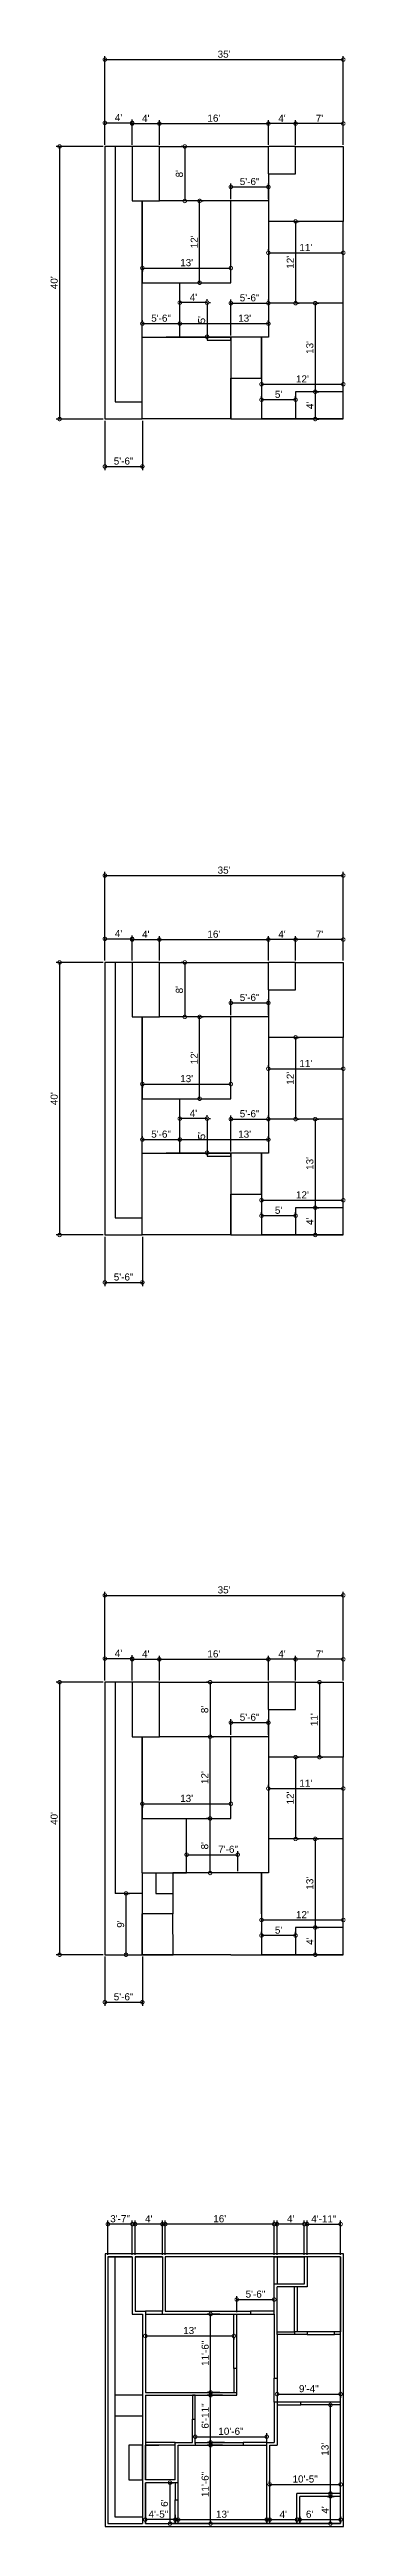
# Model space of a CAD drawing. Header units: feet. Extents: x 3402 to 3924, y -4314 to 48.
import ezdxf

# ---------------------------------------------------------------- set-up
doc = ezdxf.new("R2010")
doc.units = ezdxf.units.FT
doc.header["$MEASUREMENT"] = 0
for name, color, linetype in [('2d ciling', 52, 'Continuous'), ('2d doors', 82, 'Continuous'), ('2d walls', 9, 'Continuous'), ('dimentions', 230, 'Continuous')]:
    doc.layers.add(name, color=color, linetype=linetype)
doc.styles.get("Standard").update_dxf_attribs({"font": 'arial.ttf'})
doc.dimstyles.new('dimentions', dxfattribs={"dimscale": 5, "dimtxt": 2.5, "dimasz": 2.5, "dimexe": 1.25, "dimexo": 0.625, "dimtad": 1, "dimdec": 4, "dimzin": 0, "dimdsep": 46, "dimlunit": 4, "dimtxsty": 'Standard', "dimblk": 'DOTSMALL', "dimcen": 2.5, "dimadec": 0, "dimazin": 0, "dimtfac": 1, "dimtdec": 4, "dimtofl": 0, "dimtmove": 0, "dimatfit": 3, "dimfxl": 1, "dimtolj": 1, "dimtzin": 0, "dimarcsym": 0})

msp = doc.modelspace()

# ---------------------------------------------------------------- blocks, each defined once
blk = doc.blocks.new('_DotSmall')
at = {"color": 0, "linetype": 'ByBlock', "const_width": 0.5}
blk.add_lwpolyline([(-0.0625, 0, 1), (0.0625, 0, 1)], format="xyb", close=True, dxfattribs=at)
blk = doc.blocks.new('*D38')
at = {"layer": 'Defpoints', "color": 0, "transparency": 16777216}
for p in [(3499.8, -2827.5), (3420, -3307.5), (3499.8, -3307.5)]:
    blk.add_point(p, dxfattribs=at)
at = {"layer": 'dimentions', "color": 0, "lineweight": -2, "transparency": 16777216}
for p, q in [((3496.6, -2827.5), (3413.7, -2827.5)), ((3420, -2827.5), (3420, -3307.5)), ((3496.6, -3307.5), (3413.7, -3307.5))]:
    blk.add_line(p, q, dxfattribs=at)
at = {"layer": 'dimentions', "color": 0, "lineweight": -2, "transparency": 16777216, "xscale": 12.5, "yscale": 12.5, "zscale": 12.5}
for p, rotation in [((3420, -2827.5), 90), ((3420, -3307.5), 270)]:
    blk.add_blockref('_DotSmall', p, dxfattribs=dict(at, rotation=rotation))
at = {"layer": 'dimentions', "color": 0, "transparency": 16777216, "insert": (3410.5, -3067.5), "char_height": 12.5, "attachment_point": 5, "rotation": 90}
blk.add_mtext("\\A1;40'", dxfattribs=at)
blk = doc.blocks.new('*D39')
at = {"layer": 'Defpoints', "color": 0, "transparency": 16777216}
for p in [(3499.8, -3307.5), (3565.8, -3307.5), (3565.8, -3391.1)]:
    blk.add_point(p, dxfattribs=at)
at = {"layer": 'dimentions', "color": 0, "lineweight": -2, "transparency": 16777216}
for p, q in [((3499.8, -3310.6), (3499.8, -3397.3)), ((3565.8, -3310.6), (3565.8, -3397.3)), ((3499.8, -3391.1), (3565.8, -3391.1))]:
    blk.add_line(p, q, dxfattribs=at)
at = {"layer": 'dimentions', "color": 0, "lineweight": -2, "transparency": 16777216, "xscale": 12.5, "yscale": 12.5, "zscale": 12.5, "rotation": 180}
blk.add_blockref('_DotSmall', (3499.8, -3391.1), dxfattribs=at)
at = {"layer": 'dimentions', "color": 0, "lineweight": -2, "transparency": 16777216, "xscale": 12.5, "yscale": 12.5, "zscale": 12.5}
blk.add_blockref('_DotSmall', (3565.8, -3391.1), dxfattribs=at)
at = {"layer": 'dimentions', "color": 0, "transparency": 16777216, "insert": (3532.8, -3381.6), "char_height": 12.5, "attachment_point": 5}
blk.add_mtext('\\A1;5\'-6"', dxfattribs=at)
blk = doc.blocks.new('*D42')
at = {"layer": 'Defpoints', "color": 0, "transparency": 16777216}
for p in [(3787.8, -2787.2), (3595.8, -2827.5), (3787.8, -2827.5)]:
    blk.add_point(p, dxfattribs=at)
at = {"layer": 'dimentions', "color": 0, "lineweight": -2, "transparency": 16777216}
for p, q in [((3595.8, -2824.3), (3595.8, -2781)), ((3595.8, -2787.2), (3787.8, -2787.2)), ((3787.8, -2824.3), (3787.8, -2781))]:
    blk.add_line(p, q, dxfattribs=at)
at = {"layer": 'dimentions', "color": 0, "lineweight": -2, "transparency": 16777216, "xscale": 12.5, "yscale": 12.5, "zscale": 12.5, "rotation": 180}
blk.add_blockref('_DotSmall', (3595.8, -2787.2), dxfattribs=at)
at = {"layer": 'dimentions', "color": 0, "lineweight": -2, "transparency": 16777216, "xscale": 12.5, "yscale": 12.5, "zscale": 12.5}
blk.add_blockref('_DotSmall', (3787.8, -2787.2), dxfattribs=at)
at = {"layer": 'dimentions', "color": 0, "transparency": 16777216, "insert": (3691.8, -2777.7), "char_height": 12.5, "attachment_point": 5}
blk.add_mtext("\\A1;16'", dxfattribs=at)
blk = doc.blocks.new('*D43')
at = {"layer": 'Defpoints', "color": 0, "transparency": 16777216}
for p in [(3685.2, -2827.5), (3685.2, -2923.5), (3685.2, -2923.5)]:
    blk.add_point(p, dxfattribs=at)
at = {"layer": 'dimentions', "color": 0, "lineweight": -2, "transparency": 16777216}
for p, q in [((3682, -2827.5), (3678.9, -2827.5)), ((3685.2, -2827.5), (3685.2, -2923.5)), ((3682, -2923.5), (3678.9, -2923.5))]:
    blk.add_line(p, q, dxfattribs=at)
at = {"layer": 'dimentions', "color": 0, "lineweight": -2, "transparency": 16777216, "xscale": 12.5, "yscale": 12.5, "zscale": 12.5}
for p, rotation in [((3685.2, -2827.5), 90), ((3685.2, -2923.5), 270)]:
    blk.add_blockref('_DotSmall', p, dxfattribs=dict(at, rotation=rotation))
at = {"layer": 'dimentions', "color": 0, "transparency": 16777216, "insert": (3675.7, -2875.5), "char_height": 12.5, "attachment_point": 5, "rotation": 90}
blk.add_mtext("\\A1;8'", dxfattribs=at)
blk = doc.blocks.new('*D44')
at = {"layer": 'Defpoints', "color": 0, "transparency": 16777216}
for p in [(3787.8, -2898.7), (3721.8, -2923.5), (3787.8, -2923.5)]:
    blk.add_point(p, dxfattribs=at)
at = {"layer": 'dimentions', "color": 0, "lineweight": -2, "transparency": 16777216}
for p, q in [((3721.8, -2920.3), (3721.8, -2892.5)), ((3721.8, -2898.7), (3787.8, -2898.7)), ((3787.8, -2920.3), (3787.8, -2892.5))]:
    blk.add_line(p, q, dxfattribs=at)
at = {"layer": 'dimentions', "color": 0, "lineweight": -2, "transparency": 16777216, "xscale": 12.5, "yscale": 12.5, "zscale": 12.5, "rotation": 180}
blk.add_blockref('_DotSmall', (3721.8, -2898.7), dxfattribs=at)
at = {"layer": 'dimentions', "color": 0, "lineweight": -2, "transparency": 16777216, "xscale": 12.5, "yscale": 12.5, "zscale": 12.5}
blk.add_blockref('_DotSmall', (3787.8, -2898.7), dxfattribs=at)
at = {"layer": 'dimentions', "color": 0, "transparency": 16777216, "insert": (3754.8, -2889.2), "char_height": 12.5, "attachment_point": 5}
blk.add_mtext('\\A1;5\'-6"', dxfattribs=at)
blk = doc.blocks.new('*D45')
at = {"layer": 'Defpoints', "color": 0, "transparency": 16777216}
for p in [(3685.2, -2923.5), (3685.2, -2923.5), (3685.2, -3067.5)]:
    blk.add_point(p, dxfattribs=at)
at = {"layer": 'dimentions', "color": 0, "lineweight": -2, "transparency": 16777216}
for p, q in [((3685.2, -3067.5), (3685.2, -2923.5)), ((3688.3, -2923.5), (3691.4, -2923.5)), ((3688.3, -3067.5), (3691.4, -3067.5))]:
    blk.add_line(p, q, dxfattribs=at)
at = {"layer": 'dimentions', "color": 0, "lineweight": -2, "transparency": 16777216, "xscale": 12.5, "yscale": 12.5, "zscale": 12.5}
for p, rotation in [((3685.2, -2923.5), 90), ((3685.2, -3067.5), 270)]:
    blk.add_blockref('_DotSmall', p, dxfattribs=dict(at, rotation=rotation))
at = {"layer": 'dimentions', "color": 0, "transparency": 16777216, "insert": (3675.8, -2995.5), "char_height": 12.5, "attachment_point": 5, "rotation": 90}
blk.add_mtext("\\A1;12'", dxfattribs=at)
blk = doc.blocks.new('*D46')
at = {"layer": 'Defpoints', "color": 0, "transparency": 16777216}
for p in [(3565.8, -3041.7), (3721.8, -3041.7), (3721.8, -3041.7)]:
    blk.add_point(p, dxfattribs=at)
at = {"layer": 'dimentions', "color": 0, "lineweight": -2, "transparency": 16777216}
for p, q in [((3565.8, -3041.7), (3721.8, -3041.7)), ((3565.8, -3044.8), (3565.8, -3047.9)), ((3721.8, -3038.6), (3721.8, -3035.4))]:
    blk.add_line(p, q, dxfattribs=at)
at = {"layer": 'dimentions', "color": 0, "lineweight": -2, "transparency": 16777216, "xscale": 12.5, "yscale": 12.5, "zscale": 12.5, "rotation": 180}
blk.add_blockref('_DotSmall', (3565.8, -3041.7), dxfattribs=at)
at = {"layer": 'dimentions', "color": 0, "lineweight": -2, "transparency": 16777216, "xscale": 12.5, "yscale": 12.5, "zscale": 12.5}
blk.add_blockref('_DotSmall', (3721.8, -3041.7), dxfattribs=at)
at = {"layer": 'dimentions', "color": 0, "transparency": 16777216, "insert": (3643.8, -3032.2), "char_height": 12.5, "attachment_point": 5}
blk.add_mtext("\\A1;13'", dxfattribs=at)
blk = doc.blocks.new('*D47')
at = {"layer": 'Defpoints', "color": 0, "transparency": 16777216}
for p in [(3547.8, -2786), (3499.8, -2827.5), (3547.8, -2827.5)]:
    blk.add_point(p, dxfattribs=at)
at = {"layer": 'dimentions', "color": 0, "lineweight": -2, "transparency": 16777216}
for p, q in [((3499.8, -2824.3), (3499.8, -2779.7)), ((3499.8, -2786), (3547.8, -2786)), ((3547.8, -2824.3), (3547.8, -2779.7))]:
    blk.add_line(p, q, dxfattribs=at)
at = {"layer": 'dimentions', "color": 0, "lineweight": -2, "transparency": 16777216, "xscale": 12.5, "yscale": 12.5, "zscale": 12.5, "rotation": 180}
blk.add_blockref('_DotSmall', (3499.8, -2786), dxfattribs=at)
at = {"layer": 'dimentions', "color": 0, "lineweight": -2, "transparency": 16777216, "xscale": 12.5, "yscale": 12.5, "zscale": 12.5}
blk.add_blockref('_DotSmall', (3547.8, -2786), dxfattribs=at)
at = {"layer": 'dimentions', "color": 0, "transparency": 16777216, "insert": (3523.8, -2776.6), "char_height": 12.5, "attachment_point": 5}
blk.add_mtext("\\A1;4'", dxfattribs=at)
blk = doc.blocks.new('*D48')
at = {"layer": 'Defpoints', "color": 0, "transparency": 16777216}
for p in [(3595.8, -2787.2), (3547.8, -2827.5), (3595.8, -2827.5)]:
    blk.add_point(p, dxfattribs=at)
at = {"layer": 'dimentions', "color": 0, "lineweight": -2, "transparency": 16777216}
for p, q in [((3547.8, -2824.3), (3547.8, -2781)), ((3547.8, -2787.2), (3595.8, -2787.2)), ((3595.8, -2824.3), (3595.8, -2781))]:
    blk.add_line(p, q, dxfattribs=at)
at = {"layer": 'dimentions', "color": 0, "lineweight": -2, "transparency": 16777216, "xscale": 12.5, "yscale": 12.5, "zscale": 12.5, "rotation": 180}
blk.add_blockref('_DotSmall', (3547.8, -2787.2), dxfattribs=at)
at = {"layer": 'dimentions', "color": 0, "lineweight": -2, "transparency": 16777216, "xscale": 12.5, "yscale": 12.5, "zscale": 12.5}
blk.add_blockref('_DotSmall', (3595.8, -2787.2), dxfattribs=at)
at = {"layer": 'dimentions', "color": 0, "transparency": 16777216, "insert": (3571.8, -2777.8), "char_height": 12.5, "attachment_point": 5}
blk.add_mtext("\\A1;4'", dxfattribs=at)
blk = doc.blocks.new('*D50')
at = {"layer": 'Defpoints', "color": 0, "transparency": 16777216}
for p in [(3835.8, -2787.2), (3835.8, -2827.5), (3919.8, -2827.5)]:
    blk.add_point(p, dxfattribs=at)
at = {"layer": 'dimentions', "color": 0, "lineweight": -2, "transparency": 16777216}
for p, q in [((3835.8, -2824.3), (3835.8, -2781)), ((3919.8, -2787.2), (3835.8, -2787.2)), ((3919.8, -2824.3), (3919.8, -2781))]:
    blk.add_line(p, q, dxfattribs=at)
at = {"layer": 'dimentions', "color": 0, "lineweight": -2, "transparency": 16777216, "xscale": 12.5, "yscale": 12.5, "zscale": 12.5, "rotation": 180}
blk.add_blockref('_DotSmall', (3835.8, -2787.2), dxfattribs=at)
at = {"layer": 'dimentions', "color": 0, "lineweight": -2, "transparency": 16777216, "xscale": 12.5, "yscale": 12.5, "zscale": 12.5}
blk.add_blockref('_DotSmall', (3919.8, -2787.2), dxfattribs=at)
at = {"layer": 'dimentions', "color": 0, "transparency": 16777216, "insert": (3877.8, -2777.8), "char_height": 12.5, "attachment_point": 5}
blk.add_mtext("\\A1;7'", dxfattribs=at)
blk = doc.blocks.new('*D51')
at = {"layer": 'Defpoints', "color": 0, "transparency": 16777216}
for p in [(3919.8, -2674.5), (3499.8, -2827.5), (3919.8, -2827.5)]:
    blk.add_point(p, dxfattribs=at)
at = {"layer": 'dimentions', "color": 0, "lineweight": -2, "transparency": 16777216}
for p, q in [((3499.8, -2824.3), (3499.8, -2668.2)), ((3499.8, -2674.5), (3919.8, -2674.5)), ((3919.8, -2824.3), (3919.8, -2668.2))]:
    blk.add_line(p, q, dxfattribs=at)
at = {"layer": 'dimentions', "color": 0, "lineweight": -2, "transparency": 16777216, "xscale": 12.5, "yscale": 12.5, "zscale": 12.5, "rotation": 180}
blk.add_blockref('_DotSmall', (3499.8, -2674.5), dxfattribs=at)
at = {"layer": 'dimentions', "color": 0, "lineweight": -2, "transparency": 16777216, "xscale": 12.5, "yscale": 12.5, "zscale": 12.5}
blk.add_blockref('_DotSmall', (3919.8, -2674.5), dxfattribs=at)
at = {"layer": 'dimentions', "color": 0, "transparency": 16777216, "insert": (3709.8, -2665), "char_height": 12.5, "attachment_point": 5}
blk.add_mtext("\\A1;35'", dxfattribs=at)
blk = doc.blocks.new('*D52')
at = {"layer": 'Defpoints', "color": 0, "transparency": 16777216}
for p in [(3835.8, -2959.5), (3835.8, -3103.5), (3835.8, -3103.5)]:
    blk.add_point(p, dxfattribs=at)
at = {"layer": 'dimentions', "color": 0, "lineweight": -2, "transparency": 16777216}
for p, q in [((3835.8, -2959.5), (3835.8, -3103.5)), ((3838.9, -2959.5), (3842, -2959.5)), ((3838.9, -3103.5), (3842, -3103.5))]:
    blk.add_line(p, q, dxfattribs=at)
at = {"layer": 'dimentions', "color": 0, "lineweight": -2, "transparency": 16777216, "xscale": 12.5, "yscale": 12.5, "zscale": 12.5}
for p, rotation in [((3835.8, -2959.5), 90), ((3835.8, -3103.5), 270)]:
    blk.add_blockref('_DotSmall', p, dxfattribs=dict(at, rotation=rotation))
at = {"layer": 'dimentions', "color": 0, "transparency": 16777216, "insert": (3826.4, -3031.5), "char_height": 12.5, "attachment_point": 5, "rotation": 90}
blk.add_mtext("\\A1;12'", dxfattribs=at)
blk = doc.blocks.new('*D53')
at = {"layer": 'Defpoints', "color": 0, "transparency": 16777216}
for p in [(3787.8, -3014.8), (3919.8, -3014.8), (3919.8, -3014.8)]:
    blk.add_point(p, dxfattribs=at)
at = {"layer": 'dimentions', "color": 0, "lineweight": -2, "transparency": 16777216}
for p, q in [((3787.8, -3011.6), (3787.8, -3008.5)), ((3919.8, -3011.6), (3919.8, -3008.5)), ((3787.8, -3014.8), (3919.8, -3014.8))]:
    blk.add_line(p, q, dxfattribs=at)
at = {"layer": 'dimentions', "color": 0, "lineweight": -2, "transparency": 16777216, "xscale": 12.5, "yscale": 12.5, "zscale": 12.5, "rotation": 180}
blk.add_blockref('_DotSmall', (3787.8, -3014.8), dxfattribs=at)
at = {"layer": 'dimentions', "color": 0, "lineweight": -2, "transparency": 16777216, "xscale": 12.5, "yscale": 12.5, "zscale": 12.5}
blk.add_blockref('_DotSmall', (3919.8, -3014.8), dxfattribs=at)
at = {"layer": 'dimentions', "color": 0, "transparency": 16777216, "insert": (3853.8, -3005.4), "char_height": 12.5, "attachment_point": 5}
blk.add_mtext("\\A1;11'", dxfattribs=at)
blk = doc.blocks.new('*D54')
at = {"layer": 'Defpoints', "color": 0, "transparency": 16777216}
for p in [(3787.8, -2787.2), (3787.8, -2827.3), (3835.8, -2827.3)]:
    blk.add_point(p, dxfattribs=at)
at = {"layer": 'dimentions', "color": 0, "lineweight": -2, "transparency": 16777216}
for p, q in [((3787.8, -2824.1), (3787.8, -2781)), ((3835.8, -2787.2), (3787.8, -2787.2)), ((3835.8, -2824.1), (3835.8, -2781))]:
    blk.add_line(p, q, dxfattribs=at)
at = {"layer": 'dimentions', "color": 0, "lineweight": -2, "transparency": 16777216, "xscale": 12.5, "yscale": 12.5, "zscale": 12.5, "rotation": 180}
blk.add_blockref('_DotSmall', (3787.8, -2787.2), dxfattribs=at)
at = {"layer": 'dimentions', "color": 0, "lineweight": -2, "transparency": 16777216, "xscale": 12.5, "yscale": 12.5, "zscale": 12.5}
blk.add_blockref('_DotSmall', (3835.8, -2787.2), dxfattribs=at)
at = {"layer": 'dimentions', "color": 0, "transparency": 16777216, "insert": (3811.8, -2777.8), "char_height": 12.5, "attachment_point": 5}
blk.add_mtext("\\A1;4'", dxfattribs=at)
blk = doc.blocks.new('*D57')
at = {"layer": 'Defpoints', "color": 0, "transparency": 16777216}
for p in [(3870.4, -3103.5), (3870.4, -3259.5), (3870.4, -3259.5)]:
    blk.add_point(p, dxfattribs=at)
at = {"layer": 'dimentions', "color": 0, "lineweight": -2, "transparency": 16777216}
for p, q in [((3870.4, -3103.5), (3870.4, -3259.5)), ((3873.5, -3103.5), (3876.7, -3103.5)), ((3873.5, -3259.5), (3876.7, -3259.5))]:
    blk.add_line(p, q, dxfattribs=at)
at = {"layer": 'dimentions', "color": 0, "lineweight": -2, "transparency": 16777216, "xscale": 12.5, "yscale": 12.5, "zscale": 12.5}
for p, rotation in [((3870.4, -3103.5), 90), ((3870.4, -3259.5), 270)]:
    blk.add_blockref('_DotSmall', p, dxfattribs=dict(at, rotation=rotation))
at = {"layer": 'dimentions', "color": 0, "transparency": 16777216, "insert": (3860.9, -3181.5), "char_height": 12.5, "attachment_point": 5, "rotation": 90}
blk.add_mtext("\\A1;13'", dxfattribs=at)
blk = doc.blocks.new('*D58')
at = {"layer": 'Defpoints', "color": 0, "transparency": 16777216}
for p in [(3775.8, -3246.3), (3919.8, -3246.3), (3919.8, -3246.3)]:
    blk.add_point(p, dxfattribs=at)
at = {"layer": 'dimentions', "color": 0, "lineweight": -2, "transparency": 16777216}
for p, q in [((3775.8, -3246.3), (3919.8, -3246.3)), ((3775.8, -3249.4), (3775.8, -3252.5)), ((3919.8, -3243.2), (3919.8, -3240))]:
    blk.add_line(p, q, dxfattribs=at)
at = {"layer": 'dimentions', "color": 0, "lineweight": -2, "transparency": 16777216, "xscale": 12.5, "yscale": 12.5, "zscale": 12.5, "rotation": 180}
blk.add_blockref('_DotSmall', (3775.8, -3246.3), dxfattribs=at)
at = {"layer": 'dimentions', "color": 0, "lineweight": -2, "transparency": 16777216, "xscale": 12.5, "yscale": 12.5, "zscale": 12.5}
blk.add_blockref('_DotSmall', (3919.8, -3246.3), dxfattribs=at)
at = {"layer": 'dimentions', "color": 0, "transparency": 16777216, "insert": (3847.8, -3236.9), "char_height": 12.5, "attachment_point": 5}
blk.add_mtext("\\A1;12'", dxfattribs=at)
blk = doc.blocks.new('*D59')
at = {"layer": 'Defpoints', "color": 0, "transparency": 16777216}
for p in [(3870.4, -3259.5), (3870.4, -3307.5), (3870.4, -3307.5)]:
    blk.add_point(p, dxfattribs=at)
at = {"layer": 'dimentions', "color": 0, "lineweight": -2, "transparency": 16777216}
for p, q in [((3870.4, -3259.5), (3870.4, -3307.5)), ((3873.5, -3259.5), (3876.7, -3259.5)), ((3867.3, -3307.5), (3864.2, -3307.5))]:
    blk.add_line(p, q, dxfattribs=at)
at = {"layer": 'dimentions', "color": 0, "lineweight": -2, "transparency": 16777216, "xscale": 12.5, "yscale": 12.5, "zscale": 12.5}
for p, rotation in [((3870.4, -3259.5), 90), ((3870.4, -3307.5), 270)]:
    blk.add_blockref('_DotSmall', p, dxfattribs=dict(at, rotation=rotation))
at = {"layer": 'dimentions', "color": 0, "transparency": 16777216, "insert": (3861, -3283.5), "char_height": 12.5, "attachment_point": 5, "rotation": 90}
blk.add_mtext("\\A1;4'", dxfattribs=at)
blk = doc.blocks.new('*D60')
at = {"layer": 'Defpoints', "color": 0, "transparency": 16777216}
for p in [(3775.8, -3273.6), (3775.8, -3273.6), (3835.8, -3273.6)]:
    blk.add_point(p, dxfattribs=at)
at = {"layer": 'dimentions', "color": 0, "lineweight": -2, "transparency": 16777216}
for p, q in [((3775.8, -3270.5), (3775.8, -3267.3)), ((3835.8, -3270.5), (3835.8, -3267.3)), ((3835.8, -3273.6), (3775.8, -3273.6))]:
    blk.add_line(p, q, dxfattribs=at)
at = {"layer": 'dimentions', "color": 0, "lineweight": -2, "transparency": 16777216, "xscale": 12.5, "yscale": 12.5, "zscale": 12.5, "rotation": 180}
blk.add_blockref('_DotSmall', (3775.8, -3273.6), dxfattribs=at)
at = {"layer": 'dimentions', "color": 0, "lineweight": -2, "transparency": 16777216, "xscale": 12.5, "yscale": 12.5, "zscale": 12.5}
blk.add_blockref('_DotSmall', (3835.8, -3273.6), dxfattribs=at)
at = {"layer": 'dimentions', "color": 0, "transparency": 16777216, "insert": (3805.8, -3264.1), "char_height": 12.5, "attachment_point": 5}
blk.add_mtext("\\A1;5'", dxfattribs=at)
blk = doc.blocks.new('*D71')
at = {"layer": 'Defpoints', "color": 0, "transparency": 16777216}
for p in [(3499.8, -1559.8), (3420, -2039.8), (3499.8, -2039.8)]:
    blk.add_point(p, dxfattribs=at)
at = {"layer": 'dimentions', "color": 0, "lineweight": -2, "transparency": 16777216}
for p, q in [((3496.6, -1559.8), (3413.7, -1559.8)), ((3420, -1559.8), (3420, -2039.8)), ((3496.6, -2039.8), (3413.7, -2039.8))]:
    blk.add_line(p, q, dxfattribs=at)
at = {"layer": 'dimentions', "color": 0, "lineweight": -2, "transparency": 16777216, "xscale": 12.5, "yscale": 12.5, "zscale": 12.5}
for p, rotation in [((3420, -1559.8), 90), ((3420, -2039.8), 270)]:
    blk.add_blockref('_DotSmall', p, dxfattribs=dict(at, rotation=rotation))
at = {"layer": 'dimentions', "color": 0, "transparency": 16777216, "insert": (3410.5, -1799.8), "char_height": 12.5, "attachment_point": 5, "rotation": 90}
blk.add_mtext("\\A1;40'", dxfattribs=at)
blk = doc.blocks.new('*D72')
at = {"layer": 'Defpoints', "color": 0, "transparency": 16777216}
for p in [(3499.8, -2039.8), (3565.8, -2039.8), (3565.8, -2123.4)]:
    blk.add_point(p, dxfattribs=at)
at = {"layer": 'dimentions', "color": 0, "lineweight": -2, "transparency": 16777216}
for p, q in [((3499.8, -2042.9), (3499.8, -2129.7)), ((3565.8, -2042.9), (3565.8, -2129.7)), ((3499.8, -2123.4), (3565.8, -2123.4))]:
    blk.add_line(p, q, dxfattribs=at)
at = {"layer": 'dimentions', "color": 0, "lineweight": -2, "transparency": 16777216, "xscale": 12.5, "yscale": 12.5, "zscale": 12.5, "rotation": 180}
blk.add_blockref('_DotSmall', (3499.8, -2123.4), dxfattribs=at)
at = {"layer": 'dimentions', "color": 0, "lineweight": -2, "transparency": 16777216, "xscale": 12.5, "yscale": 12.5, "zscale": 12.5}
blk.add_blockref('_DotSmall', (3565.8, -2123.4), dxfattribs=at)
at = {"layer": 'dimentions', "color": 0, "transparency": 16777216, "insert": (3532.8, -2113.9), "char_height": 12.5, "attachment_point": 5}
blk.add_mtext('\\A1;5\'-6"', dxfattribs=at)
blk = doc.blocks.new('*D73')
at = {"layer": 'Defpoints', "color": 0, "transparency": 16777216}
for p in [(3787.8, -1519.5), (3595.8, -1559.8), (3787.8, -1559.8)]:
    blk.add_point(p, dxfattribs=at)
at = {"layer": 'dimentions', "color": 0, "lineweight": -2, "transparency": 16777216}
for p, q in [((3595.8, -1556.7), (3595.8, -1513.3)), ((3595.8, -1519.5), (3787.8, -1519.5)), ((3787.8, -1556.7), (3787.8, -1513.3))]:
    blk.add_line(p, q, dxfattribs=at)
at = {"layer": 'dimentions', "color": 0, "lineweight": -2, "transparency": 16777216, "xscale": 12.5, "yscale": 12.5, "zscale": 12.5, "rotation": 180}
blk.add_blockref('_DotSmall', (3595.8, -1519.5), dxfattribs=at)
at = {"layer": 'dimentions', "color": 0, "lineweight": -2, "transparency": 16777216, "xscale": 12.5, "yscale": 12.5, "zscale": 12.5}
blk.add_blockref('_DotSmall', (3787.8, -1519.5), dxfattribs=at)
at = {"layer": 'dimentions', "color": 0, "transparency": 16777216, "insert": (3691.8, -1510), "char_height": 12.5, "attachment_point": 5}
blk.add_mtext("\\A1;16'", dxfattribs=at)
blk = doc.blocks.new('*D70')
at = {"layer": 'Defpoints', "color": 0, "transparency": 16777216}
for p in [(3640.6, -1559.8), (3640.6, -1655.8), (3640.6, -1655.8)]:
    blk.add_point(p, dxfattribs=at)
at = {"layer": 'dimentions', "color": 0, "lineweight": -2, "transparency": 16777216}
for p, q in [((3637.5, -1559.8), (3634.4, -1559.8)), ((3640.6, -1559.8), (3640.6, -1655.8)), ((3637.5, -1655.8), (3634.4, -1655.8))]:
    blk.add_line(p, q, dxfattribs=at)
at = {"layer": 'dimentions', "color": 0, "lineweight": -2, "transparency": 16777216, "xscale": 12.5, "yscale": 12.5, "zscale": 12.5}
for p, rotation in [((3640.6, -1559.8), 90), ((3640.6, -1655.8), 270)]:
    blk.add_blockref('_DotSmall', p, dxfattribs=dict(at, rotation=rotation))
at = {"layer": 'dimentions', "color": 0, "transparency": 16777216, "insert": (3631.1, -1607.8), "char_height": 12.5, "attachment_point": 5, "rotation": 90}
blk.add_mtext("\\A1;8'", dxfattribs=at)
blk = doc.blocks.new('*D74')
at = {"layer": 'Defpoints', "color": 0, "transparency": 16777216}
for p in [(3721.8, -1655.8), (3787.8, -1631.1), (3787.8, -1655.8)]:
    blk.add_point(p, dxfattribs=at)
at = {"layer": 'dimentions', "color": 0, "lineweight": -2, "transparency": 16777216}
for p, q in [((3721.8, -1652.7), (3721.8, -1624.8)), ((3721.8, -1631.1), (3787.8, -1631.1)), ((3787.8, -1652.7), (3787.8, -1624.8))]:
    blk.add_line(p, q, dxfattribs=at)
at = {"layer": 'dimentions', "color": 0, "lineweight": -2, "transparency": 16777216, "xscale": 12.5, "yscale": 12.5, "zscale": 12.5, "rotation": 180}
blk.add_blockref('_DotSmall', (3721.8, -1631.1), dxfattribs=at)
at = {"layer": 'dimentions', "color": 0, "lineweight": -2, "transparency": 16777216, "xscale": 12.5, "yscale": 12.5, "zscale": 12.5}
blk.add_blockref('_DotSmall', (3787.8, -1631.1), dxfattribs=at)
at = {"layer": 'dimentions', "color": 0, "transparency": 16777216, "insert": (3754.8, -1621.5), "char_height": 12.5, "attachment_point": 5}
blk.add_mtext('\\A1;5\'-6"', dxfattribs=at)
blk = doc.blocks.new('*D75')
at = {"layer": 'Defpoints', "color": 0, "transparency": 16777216}
for p in [(3666.7, -1655.8), (3666.7, -1655.8), (3666.7, -1799.8)]:
    blk.add_point(p, dxfattribs=at)
at = {"layer": 'dimentions', "color": 0, "lineweight": -2, "transparency": 16777216}
for p, q in [((3666.7, -1799.8), (3666.7, -1655.8)), ((3669.9, -1655.8), (3673, -1655.8)), ((3669.9, -1799.8), (3673, -1799.8))]:
    blk.add_line(p, q, dxfattribs=at)
at = {"layer": 'dimentions', "color": 0, "lineweight": -2, "transparency": 16777216, "xscale": 12.5, "yscale": 12.5, "zscale": 12.5}
for p, rotation in [((3666.7, -1655.8), 90), ((3666.7, -1799.8), 270)]:
    blk.add_blockref('_DotSmall', p, dxfattribs=dict(at, rotation=rotation))
at = {"layer": 'dimentions', "color": 0, "transparency": 16777216, "insert": (3657.3, -1727.8), "char_height": 12.5, "attachment_point": 5, "rotation": 90}
blk.add_mtext("\\A1;12'", dxfattribs=at)
blk = doc.blocks.new('*D76')
at = {"layer": 'Defpoints', "color": 0, "transparency": 16777216}
for p in [(3565.8, -1774), (3721.8, -1774), (3721.8, -1774)]:
    blk.add_point(p, dxfattribs=at)
at = {"layer": 'dimentions', "color": 0, "lineweight": -2, "transparency": 16777216}
for p, q in [((3565.8, -1774), (3721.8, -1774)), ((3565.8, -1777.1), (3565.8, -1780.3)), ((3721.8, -1770.9), (3721.8, -1767.8))]:
    blk.add_line(p, q, dxfattribs=at)
at = {"layer": 'dimentions', "color": 0, "lineweight": -2, "transparency": 16777216, "xscale": 12.5, "yscale": 12.5, "zscale": 12.5, "rotation": 180}
blk.add_blockref('_DotSmall', (3565.8, -1774), dxfattribs=at)
at = {"layer": 'dimentions', "color": 0, "lineweight": -2, "transparency": 16777216, "xscale": 12.5, "yscale": 12.5, "zscale": 12.5}
blk.add_blockref('_DotSmall', (3721.8, -1774), dxfattribs=at)
at = {"layer": 'dimentions', "color": 0, "transparency": 16777216, "insert": (3643.8, -1764.5), "char_height": 12.5, "attachment_point": 5}
blk.add_mtext("\\A1;13'", dxfattribs=at)
blk = doc.blocks.new('*D77')
at = {"layer": 'Defpoints', "color": 0, "transparency": 16777216}
for p in [(3547.8, -1518.3), (3499.8, -1559.8), (3547.8, -1559.8)]:
    blk.add_point(p, dxfattribs=at)
at = {"layer": 'dimentions', "color": 0, "lineweight": -2, "transparency": 16777216}
for p, q in [((3499.8, -1556.7), (3499.8, -1512.1)), ((3499.8, -1518.3), (3547.8, -1518.3)), ((3547.8, -1556.7), (3547.8, -1512.1))]:
    blk.add_line(p, q, dxfattribs=at)
at = {"layer": 'dimentions', "color": 0, "lineweight": -2, "transparency": 16777216, "xscale": 12.5, "yscale": 12.5, "zscale": 12.5, "rotation": 180}
blk.add_blockref('_DotSmall', (3499.8, -1518.3), dxfattribs=at)
at = {"layer": 'dimentions', "color": 0, "lineweight": -2, "transparency": 16777216, "xscale": 12.5, "yscale": 12.5, "zscale": 12.5}
blk.add_blockref('_DotSmall', (3547.8, -1518.3), dxfattribs=at)
at = {"layer": 'dimentions', "color": 0, "transparency": 16777216, "insert": (3523.8, -1508.9), "char_height": 12.5, "attachment_point": 5}
blk.add_mtext("\\A1;4'", dxfattribs=at)
blk = doc.blocks.new('*D78')
at = {"layer": 'Defpoints', "color": 0, "transparency": 16777216}
for p in [(3595.8, -1519.5), (3547.8, -1559.8), (3595.8, -1559.8)]:
    blk.add_point(p, dxfattribs=at)
at = {"layer": 'dimentions', "color": 0, "lineweight": -2, "transparency": 16777216}
for p, q in [((3547.8, -1556.7), (3547.8, -1513.3)), ((3547.8, -1519.5), (3595.8, -1519.5)), ((3595.8, -1556.7), (3595.8, -1513.3))]:
    blk.add_line(p, q, dxfattribs=at)
at = {"layer": 'dimentions', "color": 0, "lineweight": -2, "transparency": 16777216, "xscale": 12.5, "yscale": 12.5, "zscale": 12.5, "rotation": 180}
blk.add_blockref('_DotSmall', (3547.8, -1519.5), dxfattribs=at)
at = {"layer": 'dimentions', "color": 0, "lineweight": -2, "transparency": 16777216, "xscale": 12.5, "yscale": 12.5, "zscale": 12.5}
blk.add_blockref('_DotSmall', (3595.8, -1519.5), dxfattribs=at)
at = {"layer": 'dimentions', "color": 0, "transparency": 16777216, "insert": (3571.8, -1510.2), "char_height": 12.5, "attachment_point": 5}
blk.add_mtext("\\A1;4'", dxfattribs=at)
blk = doc.blocks.new('*D79')
at = {"layer": 'Defpoints', "color": 0, "transparency": 16777216}
for p in [(3835.8, -1519.5), (3835.8, -1559.8), (3919.8, -1559.8)]:
    blk.add_point(p, dxfattribs=at)
at = {"layer": 'dimentions', "color": 0, "lineweight": -2, "transparency": 16777216}
for p, q in [((3835.8, -1556.7), (3835.8, -1513.3)), ((3919.8, -1519.5), (3835.8, -1519.5)), ((3919.8, -1556.7), (3919.8, -1513.3))]:
    blk.add_line(p, q, dxfattribs=at)
at = {"layer": 'dimentions', "color": 0, "lineweight": -2, "transparency": 16777216, "xscale": 12.5, "yscale": 12.5, "zscale": 12.5, "rotation": 180}
blk.add_blockref('_DotSmall', (3835.8, -1519.5), dxfattribs=at)
at = {"layer": 'dimentions', "color": 0, "lineweight": -2, "transparency": 16777216, "xscale": 12.5, "yscale": 12.5, "zscale": 12.5}
blk.add_blockref('_DotSmall', (3919.8, -1519.5), dxfattribs=at)
at = {"layer": 'dimentions', "color": 0, "transparency": 16777216, "insert": (3877.8, -1510.2), "char_height": 12.5, "attachment_point": 5}
blk.add_mtext("\\A1;7'", dxfattribs=at)
blk = doc.blocks.new('*D80')
at = {"layer": 'Defpoints', "color": 0, "transparency": 16777216}
for p in [(3919.8, -1406.8), (3499.8, -1559.8), (3919.8, -1559.8)]:
    blk.add_point(p, dxfattribs=at)
at = {"layer": 'dimentions', "color": 0, "lineweight": -2, "transparency": 16777216}
for p, q in [((3499.8, -1556.7), (3499.8, -1400.5)), ((3499.8, -1406.8), (3919.8, -1406.8)), ((3919.8, -1556.7), (3919.8, -1400.5))]:
    blk.add_line(p, q, dxfattribs=at)
at = {"layer": 'dimentions', "color": 0, "lineweight": -2, "transparency": 16777216, "xscale": 12.5, "yscale": 12.5, "zscale": 12.5, "rotation": 180}
blk.add_blockref('_DotSmall', (3499.8, -1406.8), dxfattribs=at)
at = {"layer": 'dimentions', "color": 0, "lineweight": -2, "transparency": 16777216, "xscale": 12.5, "yscale": 12.5, "zscale": 12.5}
blk.add_blockref('_DotSmall', (3919.8, -1406.8), dxfattribs=at)
at = {"layer": 'dimentions', "color": 0, "transparency": 16777216, "insert": (3709.8, -1397.3), "char_height": 12.5, "attachment_point": 5}
blk.add_mtext("\\A1;35'", dxfattribs=at)
blk = doc.blocks.new('*D81')
at = {"layer": 'Defpoints', "color": 0, "transparency": 16777216}
for p in [(3835.8, -1691.8), (3835.8, -1835.8), (3835.8, -1835.8)]:
    blk.add_point(p, dxfattribs=at)
at = {"layer": 'dimentions', "color": 0, "lineweight": -2, "transparency": 16777216}
for p, q in [((3835.8, -1691.8), (3835.8, -1835.8)), ((3838.9, -1691.8), (3842, -1691.8)), ((3838.9, -1835.8), (3842, -1835.8))]:
    blk.add_line(p, q, dxfattribs=at)
at = {"layer": 'dimentions', "color": 0, "lineweight": -2, "transparency": 16777216, "xscale": 12.5, "yscale": 12.5, "zscale": 12.5}
for p, rotation in [((3835.8, -1691.8), 90), ((3835.8, -1835.8), 270)]:
    blk.add_blockref('_DotSmall', p, dxfattribs=dict(at, rotation=rotation))
at = {"layer": 'dimentions', "color": 0, "transparency": 16777216, "insert": (3826.4, -1763.8), "char_height": 12.5, "attachment_point": 5, "rotation": 90}
blk.add_mtext("\\A1;12'", dxfattribs=at)
blk = doc.blocks.new('*D82')
at = {"layer": 'Defpoints', "color": 0, "transparency": 16777216}
for p in [(3787.8, -1747.1), (3919.8, -1747.1), (3919.8, -1747.1)]:
    blk.add_point(p, dxfattribs=at)
at = {"layer": 'dimentions', "color": 0, "lineweight": -2, "transparency": 16777216}
for p, q in [((3787.8, -1744), (3787.8, -1740.8)), ((3919.8, -1744), (3919.8, -1740.8)), ((3787.8, -1747.1), (3919.8, -1747.1))]:
    blk.add_line(p, q, dxfattribs=at)
at = {"layer": 'dimentions', "color": 0, "lineweight": -2, "transparency": 16777216, "xscale": 12.5, "yscale": 12.5, "zscale": 12.5, "rotation": 180}
blk.add_blockref('_DotSmall', (3787.8, -1747.1), dxfattribs=at)
at = {"layer": 'dimentions', "color": 0, "lineweight": -2, "transparency": 16777216, "xscale": 12.5, "yscale": 12.5, "zscale": 12.5}
blk.add_blockref('_DotSmall', (3919.8, -1747.1), dxfattribs=at)
at = {"layer": 'dimentions', "color": 0, "transparency": 16777216, "insert": (3853.8, -1737.7), "char_height": 12.5, "attachment_point": 5}
blk.add_mtext("\\A1;11'", dxfattribs=at)
blk = doc.blocks.new('*D83')
at = {"layer": 'Defpoints', "color": 0, "transparency": 16777216}
for p in [(3787.8, -1519.5), (3787.8, -1559.6), (3835.8, -1559.6)]:
    blk.add_point(p, dxfattribs=at)
at = {"layer": 'dimentions', "color": 0, "lineweight": -2, "transparency": 16777216}
for p, q in [((3787.8, -1556.5), (3787.8, -1513.3)), ((3835.8, -1519.5), (3787.8, -1519.5)), ((3835.8, -1556.5), (3835.8, -1513.3))]:
    blk.add_line(p, q, dxfattribs=at)
at = {"layer": 'dimentions', "color": 0, "lineweight": -2, "transparency": 16777216, "xscale": 12.5, "yscale": 12.5, "zscale": 12.5, "rotation": 180}
blk.add_blockref('_DotSmall', (3787.8, -1519.5), dxfattribs=at)
at = {"layer": 'dimentions', "color": 0, "lineweight": -2, "transparency": 16777216, "xscale": 12.5, "yscale": 12.5, "zscale": 12.5}
blk.add_blockref('_DotSmall', (3835.8, -1519.5), dxfattribs=at)
at = {"layer": 'dimentions', "color": 0, "transparency": 16777216, "insert": (3811.8, -1510.2), "char_height": 12.5, "attachment_point": 5}
blk.add_mtext("\\A1;4'", dxfattribs=at)
blk = doc.blocks.new('*D68')
at = {"layer": 'Defpoints', "color": 0, "transparency": 16777216}
for p in [(3631.8, -1871.8), (3787.8, -1871.8), (3787.8, -1871.8)]:
    blk.add_point(p, dxfattribs=at)
at = {"layer": 'dimentions', "color": 0, "lineweight": -2, "transparency": 16777216}
for p, q in [((3631.8, -1868.7), (3631.8, -1865.6)), ((3631.8, -1871.8), (3787.8, -1871.8)), ((3787.8, -1868.7), (3787.8, -1865.6))]:
    blk.add_line(p, q, dxfattribs=at)
at = {"layer": 'dimentions', "color": 0, "lineweight": -2, "transparency": 16777216, "xscale": 12.5, "yscale": 12.5, "zscale": 12.5, "rotation": 180}
blk.add_blockref('_DotSmall', (3631.8, -1871.8), dxfattribs=at)
at = {"layer": 'dimentions', "color": 0, "lineweight": -2, "transparency": 16777216, "xscale": 12.5, "yscale": 12.5, "zscale": 12.5}
blk.add_blockref('_DotSmall', (3787.8, -1871.8), dxfattribs=at)
at = {"layer": 'dimentions', "color": 0, "transparency": 16777216, "insert": (3746, -1862.3), "char_height": 12.5, "attachment_point": 5}
blk.add_mtext("\\A1;13'", dxfattribs=at)
blk = doc.blocks.new('*D84')
at = {"layer": 'Defpoints', "color": 0, "transparency": 16777216}
for p in [(3870.4, -1835.8), (3870.4, -1991.8), (3870.4, -1991.8)]:
    blk.add_point(p, dxfattribs=at)
at = {"layer": 'dimentions', "color": 0, "lineweight": -2, "transparency": 16777216}
for p, q in [((3870.4, -1835.8), (3870.4, -1991.8)), ((3873.5, -1835.8), (3876.7, -1835.8)), ((3873.5, -1991.8), (3876.7, -1991.8))]:
    blk.add_line(p, q, dxfattribs=at)
at = {"layer": 'dimentions', "color": 0, "lineweight": -2, "transparency": 16777216, "xscale": 12.5, "yscale": 12.5, "zscale": 12.5}
for p, rotation in [((3870.4, -1835.8), 90), ((3870.4, -1991.8), 270)]:
    blk.add_blockref('_DotSmall', p, dxfattribs=dict(at, rotation=rotation))
at = {"layer": 'dimentions', "color": 0, "transparency": 16777216, "insert": (3860.9, -1913.8), "char_height": 12.5, "attachment_point": 5, "rotation": 90}
blk.add_mtext("\\A1;13'", dxfattribs=at)
blk = doc.blocks.new('*D85')
at = {"layer": 'Defpoints', "color": 0, "transparency": 16777216}
for p in [(3775.8, -1978.6), (3919.8, -1978.6), (3919.8, -1978.6)]:
    blk.add_point(p, dxfattribs=at)
at = {"layer": 'dimentions', "color": 0, "lineweight": -2, "transparency": 16777216}
for p, q in [((3775.8, -1978.6), (3919.8, -1978.6)), ((3775.8, -1981.7), (3775.8, -1984.9)), ((3919.8, -1975.5), (3919.8, -1972.4))]:
    blk.add_line(p, q, dxfattribs=at)
at = {"layer": 'dimentions', "color": 0, "lineweight": -2, "transparency": 16777216, "xscale": 12.5, "yscale": 12.5, "zscale": 12.5, "rotation": 180}
blk.add_blockref('_DotSmall', (3775.8, -1978.6), dxfattribs=at)
at = {"layer": 'dimentions', "color": 0, "lineweight": -2, "transparency": 16777216, "xscale": 12.5, "yscale": 12.5, "zscale": 12.5}
blk.add_blockref('_DotSmall', (3919.8, -1978.6), dxfattribs=at)
at = {"layer": 'dimentions', "color": 0, "transparency": 16777216, "insert": (3847.8, -1969.2), "char_height": 12.5, "attachment_point": 5}
blk.add_mtext("\\A1;12'", dxfattribs=at)
blk = doc.blocks.new('*D66')
at = {"layer": 'Defpoints', "color": 0, "transparency": 16777216}
for p in [(3870.4, -1991.8), (3870.4, -2039.8), (3870.4, -2039.8)]:
    blk.add_point(p, dxfattribs=at)
at = {"layer": 'dimentions', "color": 0, "lineweight": -2, "transparency": 16777216}
for p, q in [((3870.4, -1991.8), (3870.4, -2039.8)), ((3873.5, -1991.8), (3876.7, -1991.8)), ((3873.5, -2039.8), (3876.7, -2039.8))]:
    blk.add_line(p, q, dxfattribs=at)
at = {"layer": 'dimentions', "color": 0, "lineweight": -2, "transparency": 16777216, "xscale": 12.5, "yscale": 12.5, "zscale": 12.5}
for p, rotation in [((3870.4, -1991.8), 90), ((3870.4, -2039.8), 270)]:
    blk.add_blockref('_DotSmall', p, dxfattribs=dict(at, rotation=rotation))
at = {"layer": 'dimentions', "color": 0, "transparency": 16777216, "insert": (3861, -2015.8), "char_height": 12.5, "attachment_point": 5, "rotation": 90}
blk.add_mtext("\\A1;4'", dxfattribs=at)
blk = doc.blocks.new('*D86')
at = {"layer": 'Defpoints', "color": 0, "transparency": 16777216}
for p in [(3775.8, -2005.9), (3775.8, -2005.9), (3835.8, -2005.9)]:
    blk.add_point(p, dxfattribs=at)
at = {"layer": 'dimentions', "color": 0, "lineweight": -2, "transparency": 16777216}
for p, q in [((3775.8, -2002.8), (3775.8, -1999.6)), ((3835.8, -2005.9), (3775.8, -2005.9)), ((3835.8, -2002.8), (3835.8, -1999.6))]:
    blk.add_line(p, q, dxfattribs=at)
at = {"layer": 'dimentions', "color": 0, "lineweight": -2, "transparency": 16777216, "xscale": 12.5, "yscale": 12.5, "zscale": 12.5, "rotation": 180}
blk.add_blockref('_DotSmall', (3775.8, -2005.9), dxfattribs=at)
at = {"layer": 'dimentions', "color": 0, "lineweight": -2, "transparency": 16777216, "xscale": 12.5, "yscale": 12.5, "zscale": 12.5}
blk.add_blockref('_DotSmall', (3835.8, -2005.9), dxfattribs=at)
at = {"layer": 'dimentions', "color": 0, "transparency": 16777216, "insert": (3805.8, -1996.4), "char_height": 12.5, "attachment_point": 5}
blk.add_mtext("\\A1;5'", dxfattribs=at)
blk = doc.blocks.new('*D67')
at = {"layer": 'Defpoints', "color": 0, "transparency": 16777216}
for p in [(3631.8, -1834.9), (3631.8, -1834.9), (3679.8, -1834.9)]:
    blk.add_point(p, dxfattribs=at)
at = {"layer": 'dimentions', "color": 0, "lineweight": -2, "transparency": 16777216}
for p, q in [((3631.8, -1831.7), (3631.8, -1828.6)), ((3679.8, -1831.7), (3679.8, -1828.6)), ((3679.8, -1834.9), (3631.8, -1834.9))]:
    blk.add_line(p, q, dxfattribs=at)
at = {"layer": 'dimentions', "color": 0, "lineweight": -2, "transparency": 16777216, "xscale": 12.5, "yscale": 12.5, "zscale": 12.5, "rotation": 180}
blk.add_blockref('_DotSmall', (3631.8, -1834.9), dxfattribs=at)
at = {"layer": 'dimentions', "color": 0, "lineweight": -2, "transparency": 16777216, "xscale": 12.5, "yscale": 12.5, "zscale": 12.5}
blk.add_blockref('_DotSmall', (3679.8, -1834.9), dxfattribs=at)
at = {"layer": 'dimentions', "color": 0, "transparency": 16777216, "insert": (3655.8, -1825.5), "char_height": 12.5, "attachment_point": 5}
blk.add_mtext("\\A1;4'", dxfattribs=at)
blk = doc.blocks.new('*D69')
at = {"layer": 'Defpoints', "color": 0, "transparency": 16777216}
for p in [(3565.8, -1871.8), (3631.8, -1871.8), (3631.8, -1871.8)]:
    blk.add_point(p, dxfattribs=at)
at = {"layer": 'dimentions', "color": 0, "lineweight": -2, "transparency": 16777216}
for p, q in [((3565.8, -1868.7), (3565.8, -1865.6)), ((3565.8, -1871.8), (3631.8, -1871.8)), ((3631.8, -1868.7), (3631.8, -1865.6))]:
    blk.add_line(p, q, dxfattribs=at)
at = {"layer": 'dimentions', "color": 0, "lineweight": -2, "transparency": 16777216, "xscale": 12.5, "yscale": 12.5, "zscale": 12.5, "rotation": 180}
blk.add_blockref('_DotSmall', (3565.8, -1871.8), dxfattribs=at)
at = {"layer": 'dimentions', "color": 0, "lineweight": -2, "transparency": 16777216, "xscale": 12.5, "yscale": 12.5, "zscale": 12.5}
blk.add_blockref('_DotSmall', (3631.8, -1871.8), dxfattribs=at)
at = {"layer": 'dimentions', "color": 0, "transparency": 16777216, "insert": (3598.8, -1862.3), "char_height": 12.5, "attachment_point": 5}
blk.add_mtext('\\A1;5\'-6"', dxfattribs=at)
blk = doc.blocks.new('*D87')
at = {"layer": 'Defpoints', "color": 0, "transparency": 16777216}
for p in [(3787.8, -1835.8), (3787.8, -1835.8), (3721.8, -1895.8)]:
    blk.add_point(p, dxfattribs=at)
at = {"layer": 'dimentions', "color": 0, "lineweight": -2, "transparency": 16777216}
for p, q in [((3721.8, -1892.7), (3721.8, -1829.5)), ((3787.8, -1832.7), (3787.8, -1829.5)), ((3721.8, -1835.8), (3787.8, -1835.8))]:
    blk.add_line(p, q, dxfattribs=at)
at = {"layer": 'dimentions', "color": 0, "lineweight": -2, "transparency": 16777216, "xscale": 12.5, "yscale": 12.5, "zscale": 12.5, "rotation": 180}
blk.add_blockref('_DotSmall', (3721.8, -1835.8), dxfattribs=at)
at = {"layer": 'dimentions', "color": 0, "lineweight": -2, "transparency": 16777216, "xscale": 12.5, "yscale": 12.5, "zscale": 12.5}
blk.add_blockref('_DotSmall', (3787.8, -1835.8), dxfattribs=at)
at = {"layer": 'dimentions', "color": 0, "transparency": 16777216, "insert": (3754.8, -1826.3), "char_height": 12.5, "attachment_point": 5}
blk.add_mtext('\\A1;5\'-6"', dxfattribs=at)
blk = doc.blocks.new('*D65')
at = {"layer": 'Defpoints', "color": 0, "transparency": 16777216}
for p in [(3679.8, -1834.9), (3679.8, -1894.9), (3679.8, -1894.9)]:
    blk.add_point(p, dxfattribs=at)
at = {"layer": 'dimentions', "color": 0, "lineweight": -2, "transparency": 16777216}
for p, q in [((3679.8, -1834.9), (3679.8, -1894.9)), ((3682.9, -1834.9), (3686, -1834.9)), ((3682.9, -1894.9), (3686, -1894.9))]:
    blk.add_line(p, q, dxfattribs=at)
at = {"layer": 'dimentions', "color": 0, "lineweight": -2, "transparency": 16777216, "xscale": 12.5, "yscale": 12.5, "zscale": 12.5}
for p, rotation in [((3679.8, -1834.9), 90), ((3679.8, -1894.9), 270)]:
    blk.add_blockref('_DotSmall', p, dxfattribs=dict(at, rotation=rotation))
at = {"layer": 'dimentions', "color": 0, "transparency": 16777216, "insert": (3670.3, -1864.9), "char_height": 12.5, "attachment_point": 5, "rotation": 90}
blk.add_mtext("\\A1;5'", dxfattribs=at)
blk = doc.blocks.new('*D94')
at = {"layer": 'Defpoints', "color": 0, "transparency": 16777216}
for p in [(3499.8, -122.7), (3420, -602.7), (3499.8, -602.7)]:
    blk.add_point(p, dxfattribs=at)
at = {"layer": 'dimentions', "color": 0, "lineweight": -2, "transparency": 16777216}
for p, q in [((3496.6, -122.7), (3413.7, -122.7)), ((3420, -122.7), (3420, -602.7)), ((3496.6, -602.7), (3413.7, -602.7))]:
    blk.add_line(p, q, dxfattribs=at)
at = {"layer": 'dimentions', "color": 0, "lineweight": -2, "transparency": 16777216, "xscale": 12.5, "yscale": 12.5, "zscale": 12.5}
for p, rotation in [((3420, -122.7), 90), ((3420, -602.7), 270)]:
    blk.add_blockref('_DotSmall', p, dxfattribs=dict(at, rotation=rotation))
at = {"layer": 'dimentions', "color": 0, "transparency": 16777216, "insert": (3410.5, -362.7), "char_height": 12.5, "attachment_point": 5, "rotation": 90}
blk.add_mtext("\\A1;40'", dxfattribs=at)
blk = doc.blocks.new('*D95')
at = {"layer": 'Defpoints', "color": 0, "transparency": 16777216}
for p in [(3499.8, -602.7), (3565.8, -602.7), (3565.8, -686.3)]:
    blk.add_point(p, dxfattribs=at)
at = {"layer": 'dimentions', "color": 0, "lineweight": -2, "transparency": 16777216}
for p, q in [((3499.8, -605.8), (3499.8, -692.6)), ((3565.8, -605.8), (3565.8, -692.6)), ((3499.8, -686.3), (3565.8, -686.3))]:
    blk.add_line(p, q, dxfattribs=at)
at = {"layer": 'dimentions', "color": 0, "lineweight": -2, "transparency": 16777216, "xscale": 12.5, "yscale": 12.5, "zscale": 12.5, "rotation": 180}
blk.add_blockref('_DotSmall', (3499.8, -686.3), dxfattribs=at)
at = {"layer": 'dimentions', "color": 0, "lineweight": -2, "transparency": 16777216, "xscale": 12.5, "yscale": 12.5, "zscale": 12.5}
blk.add_blockref('_DotSmall', (3565.8, -686.3), dxfattribs=at)
at = {"layer": 'dimentions', "color": 0, "transparency": 16777216, "insert": (3532.8, -676.8), "char_height": 12.5, "attachment_point": 5}
blk.add_mtext('\\A1;5\'-6"', dxfattribs=at)
blk = doc.blocks.new('*D96')
at = {"layer": 'Defpoints', "color": 0, "transparency": 16777216}
for p in [(3787.8, -82.4), (3595.8, -122.7), (3787.8, -122.7)]:
    blk.add_point(p, dxfattribs=at)
at = {"layer": 'dimentions', "color": 0, "lineweight": -2, "transparency": 16777216}
for p, q in [((3595.8, -119.6), (3595.8, -76.2)), ((3595.8, -82.4), (3787.8, -82.4)), ((3787.8, -119.6), (3787.8, -76.2))]:
    blk.add_line(p, q, dxfattribs=at)
at = {"layer": 'dimentions', "color": 0, "lineweight": -2, "transparency": 16777216, "xscale": 12.5, "yscale": 12.5, "zscale": 12.5, "rotation": 180}
blk.add_blockref('_DotSmall', (3595.8, -82.4), dxfattribs=at)
at = {"layer": 'dimentions', "color": 0, "lineweight": -2, "transparency": 16777216, "xscale": 12.5, "yscale": 12.5, "zscale": 12.5}
blk.add_blockref('_DotSmall', (3787.8, -82.4), dxfattribs=at)
at = {"layer": 'dimentions', "color": 0, "transparency": 16777216, "insert": (3691.8, -72.9), "char_height": 12.5, "attachment_point": 5}
blk.add_mtext("\\A1;16'", dxfattribs=at)
blk = doc.blocks.new('*D93')
at = {"layer": 'Defpoints', "color": 0, "transparency": 16777216}
for p in [(3640.6, -122.7), (3640.6, -218.7), (3640.6, -218.7)]:
    blk.add_point(p, dxfattribs=at)
at = {"layer": 'dimentions', "color": 0, "lineweight": -2, "transparency": 16777216}
for p, q in [((3637.5, -122.7), (3634.4, -122.7)), ((3640.6, -122.7), (3640.6, -218.7)), ((3637.5, -218.7), (3634.4, -218.7))]:
    blk.add_line(p, q, dxfattribs=at)
at = {"layer": 'dimentions', "color": 0, "lineweight": -2, "transparency": 16777216, "xscale": 12.5, "yscale": 12.5, "zscale": 12.5}
for p, rotation in [((3640.6, -122.7), 90), ((3640.6, -218.7), 270)]:
    blk.add_blockref('_DotSmall', p, dxfattribs=dict(at, rotation=rotation))
at = {"layer": 'dimentions', "color": 0, "transparency": 16777216, "insert": (3631.1, -170.7), "char_height": 12.5, "attachment_point": 5, "rotation": 90}
blk.add_mtext("\\A1;8'", dxfattribs=at)
blk = doc.blocks.new('*D97')
at = {"layer": 'Defpoints', "color": 0, "transparency": 16777216}
for p in [(3787.8, -194), (3721.8, -218.7), (3787.8, -218.7)]:
    blk.add_point(p, dxfattribs=at)
at = {"layer": 'dimentions', "color": 0, "lineweight": -2, "transparency": 16777216}
for p, q in [((3721.8, -215.6), (3721.8, -187.7)), ((3721.8, -194), (3787.8, -194)), ((3787.8, -215.6), (3787.8, -187.7))]:
    blk.add_line(p, q, dxfattribs=at)
at = {"layer": 'dimentions', "color": 0, "lineweight": -2, "transparency": 16777216, "xscale": 12.5, "yscale": 12.5, "zscale": 12.5, "rotation": 180}
blk.add_blockref('_DotSmall', (3721.8, -194), dxfattribs=at)
at = {"layer": 'dimentions', "color": 0, "lineweight": -2, "transparency": 16777216, "xscale": 12.5, "yscale": 12.5, "zscale": 12.5}
blk.add_blockref('_DotSmall', (3787.8, -194), dxfattribs=at)
at = {"layer": 'dimentions', "color": 0, "transparency": 16777216, "insert": (3754.8, -184.5), "char_height": 12.5, "attachment_point": 5}
blk.add_mtext('\\A1;5\'-6"', dxfattribs=at)
blk = doc.blocks.new('*D98')
at = {"layer": 'Defpoints', "color": 0, "transparency": 16777216}
for p in [(3666.7, -218.7), (3666.7, -218.7), (3666.7, -362.7)]:
    blk.add_point(p, dxfattribs=at)
at = {"layer": 'dimentions', "color": 0, "lineweight": -2, "transparency": 16777216}
for p, q in [((3666.7, -362.7), (3666.7, -218.7)), ((3669.9, -218.7), (3673, -218.7)), ((3669.9, -362.7), (3673, -362.7))]:
    blk.add_line(p, q, dxfattribs=at)
at = {"layer": 'dimentions', "color": 0, "lineweight": -2, "transparency": 16777216, "xscale": 12.5, "yscale": 12.5, "zscale": 12.5}
for p, rotation in [((3666.7, -218.7), 90), ((3666.7, -362.7), 270)]:
    blk.add_blockref('_DotSmall', p, dxfattribs=dict(at, rotation=rotation))
at = {"layer": 'dimentions', "color": 0, "transparency": 16777216, "insert": (3657.3, -290.7), "char_height": 12.5, "attachment_point": 5, "rotation": 90}
blk.add_mtext("\\A1;12'", dxfattribs=at)
blk = doc.blocks.new('*D99')
at = {"layer": 'Defpoints', "color": 0, "transparency": 16777216}
for p in [(3565.8, -336.9), (3721.8, -336.9), (3721.8, -336.9)]:
    blk.add_point(p, dxfattribs=at)
at = {"layer": 'dimentions', "color": 0, "lineweight": -2, "transparency": 16777216}
for p, q in [((3565.8, -336.9), (3721.8, -336.9)), ((3565.8, -340), (3565.8, -343.2)), ((3721.8, -333.8), (3721.8, -330.7))]:
    blk.add_line(p, q, dxfattribs=at)
at = {"layer": 'dimentions', "color": 0, "lineweight": -2, "transparency": 16777216, "xscale": 12.5, "yscale": 12.5, "zscale": 12.5, "rotation": 180}
blk.add_blockref('_DotSmall', (3565.8, -336.9), dxfattribs=at)
at = {"layer": 'dimentions', "color": 0, "lineweight": -2, "transparency": 16777216, "xscale": 12.5, "yscale": 12.5, "zscale": 12.5}
blk.add_blockref('_DotSmall', (3721.8, -336.9), dxfattribs=at)
at = {"layer": 'dimentions', "color": 0, "transparency": 16777216, "insert": (3643.8, -327.4), "char_height": 12.5, "attachment_point": 5}
blk.add_mtext("\\A1;13'", dxfattribs=at)
blk = doc.blocks.new('*D100')
at = {"layer": 'Defpoints', "color": 0, "transparency": 16777216}
for p in [(3547.8, -81.2), (3499.8, -122.7), (3547.8, -122.7)]:
    blk.add_point(p, dxfattribs=at)
at = {"layer": 'dimentions', "color": 0, "lineweight": -2, "transparency": 16777216}
for p, q in [((3499.8, -119.6), (3499.8, -75)), ((3499.8, -81.2), (3547.8, -81.2)), ((3547.8, -119.6), (3547.8, -75))]:
    blk.add_line(p, q, dxfattribs=at)
at = {"layer": 'dimentions', "color": 0, "lineweight": -2, "transparency": 16777216, "xscale": 12.5, "yscale": 12.5, "zscale": 12.5, "rotation": 180}
blk.add_blockref('_DotSmall', (3499.8, -81.2), dxfattribs=at)
at = {"layer": 'dimentions', "color": 0, "lineweight": -2, "transparency": 16777216, "xscale": 12.5, "yscale": 12.5, "zscale": 12.5}
blk.add_blockref('_DotSmall', (3547.8, -81.2), dxfattribs=at)
at = {"layer": 'dimentions', "color": 0, "transparency": 16777216, "insert": (3523.8, -71.8), "char_height": 12.5, "attachment_point": 5}
blk.add_mtext("\\A1;4'", dxfattribs=at)
blk = doc.blocks.new('*D101')
at = {"layer": 'Defpoints', "color": 0, "transparency": 16777216}
for p in [(3595.8, -82.4), (3547.8, -122.7), (3595.8, -122.7)]:
    blk.add_point(p, dxfattribs=at)
at = {"layer": 'dimentions', "color": 0, "lineweight": -2, "transparency": 16777216}
for p, q in [((3547.8, -119.6), (3547.8, -76.2)), ((3547.8, -82.4), (3595.8, -82.4)), ((3595.8, -119.6), (3595.8, -76.2))]:
    blk.add_line(p, q, dxfattribs=at)
at = {"layer": 'dimentions', "color": 0, "lineweight": -2, "transparency": 16777216, "xscale": 12.5, "yscale": 12.5, "zscale": 12.5, "rotation": 180}
blk.add_blockref('_DotSmall', (3547.8, -82.4), dxfattribs=at)
at = {"layer": 'dimentions', "color": 0, "lineweight": -2, "transparency": 16777216, "xscale": 12.5, "yscale": 12.5, "zscale": 12.5}
blk.add_blockref('_DotSmall', (3595.8, -82.4), dxfattribs=at)
at = {"layer": 'dimentions', "color": 0, "transparency": 16777216, "insert": (3571.8, -73.1), "char_height": 12.5, "attachment_point": 5}
blk.add_mtext("\\A1;4'", dxfattribs=at)
blk = doc.blocks.new('*D102')
at = {"layer": 'Defpoints', "color": 0, "transparency": 16777216}
for p in [(3835.8, -82.4), (3835.8, -122.7), (3919.8, -122.7)]:
    blk.add_point(p, dxfattribs=at)
at = {"layer": 'dimentions', "color": 0, "lineweight": -2, "transparency": 16777216}
for p, q in [((3835.8, -119.6), (3835.8, -76.2)), ((3919.8, -82.4), (3835.8, -82.4)), ((3919.8, -119.6), (3919.8, -76.2))]:
    blk.add_line(p, q, dxfattribs=at)
at = {"layer": 'dimentions', "color": 0, "lineweight": -2, "transparency": 16777216, "xscale": 12.5, "yscale": 12.5, "zscale": 12.5, "rotation": 180}
blk.add_blockref('_DotSmall', (3835.8, -82.4), dxfattribs=at)
at = {"layer": 'dimentions', "color": 0, "lineweight": -2, "transparency": 16777216, "xscale": 12.5, "yscale": 12.5, "zscale": 12.5}
blk.add_blockref('_DotSmall', (3919.8, -82.4), dxfattribs=at)
at = {"layer": 'dimentions', "color": 0, "transparency": 16777216, "insert": (3877.8, -73.1), "char_height": 12.5, "attachment_point": 5}
blk.add_mtext("\\A1;7'", dxfattribs=at)
blk = doc.blocks.new('*D103')
at = {"layer": 'Defpoints', "color": 0, "transparency": 16777216}
for p in [(3919.8, 30.3), (3499.8, -122.7), (3919.8, -122.7)]:
    blk.add_point(p, dxfattribs=at)
at = {"layer": 'dimentions', "color": 0, "lineweight": -2, "transparency": 16777216}
for p, q in [((3499.8, -119.6), (3499.8, 36.5)), ((3499.8, 30.3), (3919.8, 30.3)), ((3919.8, -119.6), (3919.8, 36.5))]:
    blk.add_line(p, q, dxfattribs=at)
at = {"layer": 'dimentions', "color": 0, "lineweight": -2, "transparency": 16777216, "xscale": 12.5, "yscale": 12.5, "zscale": 12.5, "rotation": 180}
blk.add_blockref('_DotSmall', (3499.8, 30.3), dxfattribs=at)
at = {"layer": 'dimentions', "color": 0, "lineweight": -2, "transparency": 16777216, "xscale": 12.5, "yscale": 12.5, "zscale": 12.5}
blk.add_blockref('_DotSmall', (3919.8, 30.3), dxfattribs=at)
at = {"layer": 'dimentions', "color": 0, "transparency": 16777216, "insert": (3709.8, 39.8), "char_height": 12.5, "attachment_point": 5}
blk.add_mtext("\\A1;35'", dxfattribs=at)
blk = doc.blocks.new('*D104')
at = {"layer": 'Defpoints', "color": 0, "transparency": 16777216}
for p in [(3835.8, -254.7), (3835.8, -398.7), (3835.8, -398.7)]:
    blk.add_point(p, dxfattribs=at)
at = {"layer": 'dimentions', "color": 0, "lineweight": -2, "transparency": 16777216}
for p, q in [((3835.8, -254.7), (3835.8, -398.7)), ((3838.9, -254.7), (3842, -254.7)), ((3838.9, -398.7), (3842, -398.7))]:
    blk.add_line(p, q, dxfattribs=at)
at = {"layer": 'dimentions', "color": 0, "lineweight": -2, "transparency": 16777216, "xscale": 12.5, "yscale": 12.5, "zscale": 12.5}
for p, rotation in [((3835.8, -254.7), 90), ((3835.8, -398.7), 270)]:
    blk.add_blockref('_DotSmall', p, dxfattribs=dict(at, rotation=rotation))
at = {"layer": 'dimentions', "color": 0, "transparency": 16777216, "insert": (3826.4, -326.7), "char_height": 12.5, "attachment_point": 5, "rotation": 90}
blk.add_mtext("\\A1;12'", dxfattribs=at)
blk = doc.blocks.new('*D105')
at = {"layer": 'Defpoints', "color": 0, "transparency": 16777216}
for p in [(3787.8, -310), (3919.8, -310), (3919.8, -310)]:
    blk.add_point(p, dxfattribs=at)
at = {"layer": 'dimentions', "color": 0, "lineweight": -2, "transparency": 16777216}
for p, q in [((3787.8, -306.9), (3787.8, -303.7)), ((3919.8, -306.9), (3919.8, -303.7)), ((3787.8, -310), (3919.8, -310))]:
    blk.add_line(p, q, dxfattribs=at)
at = {"layer": 'dimentions', "color": 0, "lineweight": -2, "transparency": 16777216, "xscale": 12.5, "yscale": 12.5, "zscale": 12.5, "rotation": 180}
blk.add_blockref('_DotSmall', (3787.8, -310), dxfattribs=at)
at = {"layer": 'dimentions', "color": 0, "lineweight": -2, "transparency": 16777216, "xscale": 12.5, "yscale": 12.5, "zscale": 12.5}
blk.add_blockref('_DotSmall', (3919.8, -310), dxfattribs=at)
at = {"layer": 'dimentions', "color": 0, "transparency": 16777216, "insert": (3853.8, -300.6), "char_height": 12.5, "attachment_point": 5}
blk.add_mtext("\\A1;11'", dxfattribs=at)
blk = doc.blocks.new('*D106')
at = {"layer": 'Defpoints', "color": 0, "transparency": 16777216}
for p in [(3787.8, -82.4), (3787.8, -122.5), (3835.8, -122.5)]:
    blk.add_point(p, dxfattribs=at)
at = {"layer": 'dimentions', "color": 0, "lineweight": -2, "transparency": 16777216}
for p, q in [((3787.8, -119.4), (3787.8, -76.2)), ((3835.8, -82.4), (3787.8, -82.4)), ((3835.8, -119.4), (3835.8, -76.2))]:
    blk.add_line(p, q, dxfattribs=at)
at = {"layer": 'dimentions', "color": 0, "lineweight": -2, "transparency": 16777216, "xscale": 12.5, "yscale": 12.5, "zscale": 12.5, "rotation": 180}
blk.add_blockref('_DotSmall', (3787.8, -82.4), dxfattribs=at)
at = {"layer": 'dimentions', "color": 0, "lineweight": -2, "transparency": 16777216, "xscale": 12.5, "yscale": 12.5, "zscale": 12.5}
blk.add_blockref('_DotSmall', (3835.8, -82.4), dxfattribs=at)
at = {"layer": 'dimentions', "color": 0, "transparency": 16777216, "insert": (3811.8, -73.1), "char_height": 12.5, "attachment_point": 5}
blk.add_mtext("\\A1;4'", dxfattribs=at)
blk = doc.blocks.new('*D91')
at = {"layer": 'Defpoints', "color": 0, "transparency": 16777216}
for p in [(3631.8, -434.7), (3787.8, -434.7), (3787.8, -434.7)]:
    blk.add_point(p, dxfattribs=at)
at = {"layer": 'dimentions', "color": 0, "lineweight": -2, "transparency": 16777216}
for p, q in [((3631.8, -431.6), (3631.8, -428.5)), ((3631.8, -434.7), (3787.8, -434.7)), ((3787.8, -431.6), (3787.8, -428.5))]:
    blk.add_line(p, q, dxfattribs=at)
at = {"layer": 'dimentions', "color": 0, "lineweight": -2, "transparency": 16777216, "xscale": 12.5, "yscale": 12.5, "zscale": 12.5, "rotation": 180}
blk.add_blockref('_DotSmall', (3631.8, -434.7), dxfattribs=at)
at = {"layer": 'dimentions', "color": 0, "lineweight": -2, "transparency": 16777216, "xscale": 12.5, "yscale": 12.5, "zscale": 12.5}
blk.add_blockref('_DotSmall', (3787.8, -434.7), dxfattribs=at)
at = {"layer": 'dimentions', "color": 0, "transparency": 16777216, "insert": (3746, -425.2), "char_height": 12.5, "attachment_point": 5}
blk.add_mtext("\\A1;13'", dxfattribs=at)
blk = doc.blocks.new('*D107')
at = {"layer": 'Defpoints', "color": 0, "transparency": 16777216}
for p in [(3870.4, -398.7), (3870.4, -554.7), (3870.4, -554.7)]:
    blk.add_point(p, dxfattribs=at)
at = {"layer": 'dimentions', "color": 0, "lineweight": -2, "transparency": 16777216}
for p, q in [((3870.4, -398.7), (3870.4, -554.7)), ((3873.5, -398.7), (3876.7, -398.7)), ((3873.5, -554.7), (3876.7, -554.7))]:
    blk.add_line(p, q, dxfattribs=at)
at = {"layer": 'dimentions', "color": 0, "lineweight": -2, "transparency": 16777216, "xscale": 12.5, "yscale": 12.5, "zscale": 12.5}
for p, rotation in [((3870.4, -398.7), 90), ((3870.4, -554.7), 270)]:
    blk.add_blockref('_DotSmall', p, dxfattribs=dict(at, rotation=rotation))
at = {"layer": 'dimentions', "color": 0, "transparency": 16777216, "insert": (3860.9, -476.7), "char_height": 12.5, "attachment_point": 5, "rotation": 90}
blk.add_mtext("\\A1;13'", dxfattribs=at)
blk = doc.blocks.new('*D108')
at = {"layer": 'Defpoints', "color": 0, "transparency": 16777216}
for p in [(3775.8, -541.5), (3919.8, -541.5), (3919.8, -541.5)]:
    blk.add_point(p, dxfattribs=at)
at = {"layer": 'dimentions', "color": 0, "lineweight": -2, "transparency": 16777216}
for p, q in [((3775.8, -541.5), (3919.8, -541.5)), ((3775.8, -544.6), (3775.8, -547.8)), ((3919.8, -538.4), (3919.8, -535.3))]:
    blk.add_line(p, q, dxfattribs=at)
at = {"layer": 'dimentions', "color": 0, "lineweight": -2, "transparency": 16777216, "xscale": 12.5, "yscale": 12.5, "zscale": 12.5, "rotation": 180}
blk.add_blockref('_DotSmall', (3775.8, -541.5), dxfattribs=at)
at = {"layer": 'dimentions', "color": 0, "lineweight": -2, "transparency": 16777216, "xscale": 12.5, "yscale": 12.5, "zscale": 12.5}
blk.add_blockref('_DotSmall', (3919.8, -541.5), dxfattribs=at)
at = {"layer": 'dimentions', "color": 0, "transparency": 16777216, "insert": (3847.8, -532.1), "char_height": 12.5, "attachment_point": 5}
blk.add_mtext("\\A1;12'", dxfattribs=at)
blk = doc.blocks.new('*D89')
at = {"layer": 'Defpoints', "color": 0, "transparency": 16777216}
for p in [(3870.4, -554.7), (3870.4, -602.7), (3870.4, -602.7)]:
    blk.add_point(p, dxfattribs=at)
at = {"layer": 'dimentions', "color": 0, "lineweight": -2, "transparency": 16777216}
for p, q in [((3870.4, -554.7), (3870.4, -602.7)), ((3873.5, -554.7), (3876.7, -554.7)), ((3873.5, -602.7), (3876.7, -602.7))]:
    blk.add_line(p, q, dxfattribs=at)
at = {"layer": 'dimentions', "color": 0, "lineweight": -2, "transparency": 16777216, "xscale": 12.5, "yscale": 12.5, "zscale": 12.5}
for p, rotation in [((3870.4, -554.7), 90), ((3870.4, -602.7), 270)]:
    blk.add_blockref('_DotSmall', p, dxfattribs=dict(at, rotation=rotation))
at = {"layer": 'dimentions', "color": 0, "transparency": 16777216, "insert": (3861, -578.7), "char_height": 12.5, "attachment_point": 5, "rotation": 90}
blk.add_mtext("\\A1;4'", dxfattribs=at)
blk = doc.blocks.new('*D109')
at = {"layer": 'Defpoints', "color": 0, "transparency": 16777216}
for p in [(3775.8, -568.8), (3775.8, -568.8), (3835.8, -568.8)]:
    blk.add_point(p, dxfattribs=at)
at = {"layer": 'dimentions', "color": 0, "lineweight": -2, "transparency": 16777216}
for p, q in [((3775.8, -565.7), (3775.8, -562.6)), ((3835.8, -565.7), (3835.8, -562.6)), ((3835.8, -568.8), (3775.8, -568.8))]:
    blk.add_line(p, q, dxfattribs=at)
at = {"layer": 'dimentions', "color": 0, "lineweight": -2, "transparency": 16777216, "xscale": 12.5, "yscale": 12.5, "zscale": 12.5, "rotation": 180}
blk.add_blockref('_DotSmall', (3775.8, -568.8), dxfattribs=at)
at = {"layer": 'dimentions', "color": 0, "lineweight": -2, "transparency": 16777216, "xscale": 12.5, "yscale": 12.5, "zscale": 12.5}
blk.add_blockref('_DotSmall', (3835.8, -568.8), dxfattribs=at)
at = {"layer": 'dimentions', "color": 0, "transparency": 16777216, "insert": (3805.8, -559.3), "char_height": 12.5, "attachment_point": 5}
blk.add_mtext("\\A1;5'", dxfattribs=at)
blk = doc.blocks.new('*D90')
at = {"layer": 'Defpoints', "color": 0, "transparency": 16777216}
for p in [(3631.8, -397.8), (3631.8, -397.8), (3679.8, -397.8)]:
    blk.add_point(p, dxfattribs=at)
at = {"layer": 'dimentions', "color": 0, "lineweight": -2, "transparency": 16777216}
for p, q in [((3631.8, -394.6), (3631.8, -391.5)), ((3679.8, -394.6), (3679.8, -391.5)), ((3679.8, -397.8), (3631.8, -397.8))]:
    blk.add_line(p, q, dxfattribs=at)
at = {"layer": 'dimentions', "color": 0, "lineweight": -2, "transparency": 16777216, "xscale": 12.5, "yscale": 12.5, "zscale": 12.5, "rotation": 180}
blk.add_blockref('_DotSmall', (3631.8, -397.8), dxfattribs=at)
at = {"layer": 'dimentions', "color": 0, "lineweight": -2, "transparency": 16777216, "xscale": 12.5, "yscale": 12.5, "zscale": 12.5}
blk.add_blockref('_DotSmall', (3679.8, -397.8), dxfattribs=at)
at = {"layer": 'dimentions', "color": 0, "transparency": 16777216, "insert": (3655.8, -388.4), "char_height": 12.5, "attachment_point": 5}
blk.add_mtext("\\A1;4'", dxfattribs=at)
blk = doc.blocks.new('*D92')
at = {"layer": 'Defpoints', "color": 0, "transparency": 16777216}
for p in [(3565.8, -434.7), (3631.8, -434.7), (3631.8, -434.7)]:
    blk.add_point(p, dxfattribs=at)
at = {"layer": 'dimentions', "color": 0, "lineweight": -2, "transparency": 16777216}
for p, q in [((3565.8, -431.6), (3565.8, -428.5)), ((3565.8, -434.7), (3631.8, -434.7)), ((3631.8, -431.6), (3631.8, -428.5))]:
    blk.add_line(p, q, dxfattribs=at)
at = {"layer": 'dimentions', "color": 0, "lineweight": -2, "transparency": 16777216, "xscale": 12.5, "yscale": 12.5, "zscale": 12.5, "rotation": 180}
blk.add_blockref('_DotSmall', (3565.8, -434.7), dxfattribs=at)
at = {"layer": 'dimentions', "color": 0, "lineweight": -2, "transparency": 16777216, "xscale": 12.5, "yscale": 12.5, "zscale": 12.5}
blk.add_blockref('_DotSmall', (3631.8, -434.7), dxfattribs=at)
at = {"layer": 'dimentions', "color": 0, "transparency": 16777216, "insert": (3598.8, -425.2), "char_height": 12.5, "attachment_point": 5}
blk.add_mtext('\\A1;5\'-6"', dxfattribs=at)
blk = doc.blocks.new('*D110')
at = {"layer": 'Defpoints', "color": 0, "transparency": 16777216}
for p in [(3787.8, -398.7), (3787.8, -398.7), (3721.8, -458.7)]:
    blk.add_point(p, dxfattribs=at)
at = {"layer": 'dimentions', "color": 0, "lineweight": -2, "transparency": 16777216}
for p, q in [((3721.8, -455.6), (3721.8, -392.4)), ((3787.8, -395.6), (3787.8, -392.4)), ((3721.8, -398.7), (3787.8, -398.7))]:
    blk.add_line(p, q, dxfattribs=at)
at = {"layer": 'dimentions', "color": 0, "lineweight": -2, "transparency": 16777216, "xscale": 12.5, "yscale": 12.5, "zscale": 12.5, "rotation": 180}
blk.add_blockref('_DotSmall', (3721.8, -398.7), dxfattribs=at)
at = {"layer": 'dimentions', "color": 0, "lineweight": -2, "transparency": 16777216, "xscale": 12.5, "yscale": 12.5, "zscale": 12.5}
blk.add_blockref('_DotSmall', (3787.8, -398.7), dxfattribs=at)
at = {"layer": 'dimentions', "color": 0, "transparency": 16777216, "insert": (3754.8, -389.2), "char_height": 12.5, "attachment_point": 5}
blk.add_mtext('\\A1;5\'-6"', dxfattribs=at)
blk = doc.blocks.new('*D88')
at = {"layer": 'Defpoints', "color": 0, "transparency": 16777216}
for p in [(3679.8, -397.8), (3679.8, -457.8), (3679.8, -457.8)]:
    blk.add_point(p, dxfattribs=at)
at = {"layer": 'dimentions', "color": 0, "lineweight": -2, "transparency": 16777216}
for p, q in [((3679.8, -397.8), (3679.8, -457.8)), ((3682.9, -397.8), (3686, -397.8)), ((3682.9, -457.8), (3686, -457.8))]:
    blk.add_line(p, q, dxfattribs=at)
at = {"layer": 'dimentions', "color": 0, "lineweight": -2, "transparency": 16777216, "xscale": 12.5, "yscale": 12.5, "zscale": 12.5}
for p, rotation in [((3679.8, -397.8), 90), ((3679.8, -457.8), 270)]:
    blk.add_blockref('_DotSmall', p, dxfattribs=dict(at, rotation=rotation))
at = {"layer": 'dimentions', "color": 0, "transparency": 16777216, "insert": (3670.3, -427.8), "char_height": 12.5, "attachment_point": 5, "rotation": 90}
blk.add_mtext("\\A1;5'", dxfattribs=at)
blk = doc.blocks.new('*D111')
at = {"layer": 'Defpoints', "color": 0, "transparency": 16777216}
for p in [(3643.8, -3131.3), (3733.8, -3131.3), (3733.8, -3163.5)]:
    blk.add_point(p, dxfattribs=at)
at = {"layer": 'dimentions', "color": 0, "lineweight": -2, "transparency": 16777216}
for p, q in [((3643.8, -3128.2), (3643.8, -3125.1)), ((3643.8, -3131.3), (3733.8, -3131.3)), ((3733.8, -3160.3), (3733.8, -3125.1))]:
    blk.add_line(p, q, dxfattribs=at)
at = {"layer": 'dimentions', "color": 0, "lineweight": -2, "transparency": 16777216, "xscale": 12.5, "yscale": 12.5, "zscale": 12.5, "rotation": 180}
blk.add_blockref('_DotSmall', (3643.8, -3131.3), dxfattribs=at)
at = {"layer": 'dimentions', "color": 0, "lineweight": -2, "transparency": 16777216, "xscale": 12.5, "yscale": 12.5, "zscale": 12.5}
blk.add_blockref('_DotSmall', (3733.8, -3131.3), dxfattribs=at)
at = {"layer": 'dimentions', "color": 0, "transparency": 16777216, "insert": (3716.9, -3121.8), "char_height": 12.5, "attachment_point": 5}
blk.add_mtext('\\A1;7\'-6"', dxfattribs=at)
blk = doc.blocks.new('*D112')
at = {"layer": 'Defpoints', "color": 0, "transparency": 16777216}
for p in [(3685.2, -3067.5), (3685.2, -3067.5), (3685.2, -3163.5)]:
    blk.add_point(p, dxfattribs=at)
at = {"layer": 'dimentions', "color": 0, "lineweight": -2, "transparency": 16777216}
for p, q in [((3682, -3067.5), (3678.9, -3067.5)), ((3685.2, -3163.5), (3685.2, -3067.5)), ((3682, -3163.5), (3678.9, -3163.5))]:
    blk.add_line(p, q, dxfattribs=at)
at = {"layer": 'dimentions', "color": 0, "lineweight": -2, "transparency": 16777216, "xscale": 12.5, "yscale": 12.5, "zscale": 12.5}
for p, rotation in [((3685.2, -3067.5), 90), ((3685.2, -3163.5), 270)]:
    blk.add_blockref('_DotSmall', p, dxfattribs=dict(at, rotation=rotation))
at = {"layer": 'dimentions', "color": 0, "transparency": 16777216, "insert": (3675.7, -3115.5), "char_height": 12.5, "attachment_point": 5, "rotation": 90}
blk.add_mtext("\\A1;8'", dxfattribs=at)
blk = doc.blocks.new('*D113')
at = {"layer": 'Defpoints', "color": 0, "transparency": 16777216}
for p in [(3536.2, -3199.5), (3536.2, -3307.5), (3537, -3307.5)]:
    blk.add_point(p, dxfattribs=at)
at = {"layer": 'dimentions', "color": 0, "lineweight": -2, "transparency": 16777216}
for p, q in [((3537, -3199.5), (3537, -3307.5)), ((3539.3, -3199.5), (3543.3, -3199.5)), ((3539.3, -3307.5), (3543.3, -3307.5))]:
    blk.add_line(p, q, dxfattribs=at)
at = {"layer": 'dimentions', "color": 0, "lineweight": -2, "transparency": 16777216, "xscale": 12.5, "yscale": 12.5, "zscale": 12.5}
for p, rotation in [((3537, -3199.5), 90), ((3537, -3307.5), 270)]:
    blk.add_blockref('_DotSmall', p, dxfattribs=dict(at, rotation=rotation))
at = {"layer": 'dimentions', "color": 0, "transparency": 16777216, "insert": (3527.5, -3253.5), "char_height": 12.5, "attachment_point": 5, "rotation": 90}
blk.add_mtext("\\A1;9'", dxfattribs=at)
blk = doc.blocks.new('*D114')
at = {"layer": 'Defpoints', "color": 0, "transparency": 16777216}
for p in [(3877.8, -2827.5), (3877.8, -2959.5), (3877.8, -2959.5)]:
    blk.add_point(p, dxfattribs=at)
at = {"layer": 'dimentions', "color": 0, "lineweight": -2, "transparency": 16777216}
for p, q in [((3877.8, -2827.5), (3877.8, -2959.5)), ((3880.9, -2827.5), (3884, -2827.5)), ((3880.9, -2959.5), (3884, -2959.5))]:
    blk.add_line(p, q, dxfattribs=at)
at = {"layer": 'dimentions', "color": 0, "lineweight": -2, "transparency": 16777216, "xscale": 12.5, "yscale": 12.5, "zscale": 12.5}
for p, rotation in [((3877.8, -2827.5), 90), ((3877.8, -2959.5), 270)]:
    blk.add_blockref('_DotSmall', p, dxfattribs=dict(at, rotation=rotation))
at = {"layer": 'dimentions', "color": 0, "transparency": 16777216, "insert": (3868.4, -2893.5), "char_height": 12.5, "attachment_point": 5, "rotation": 90}
blk.add_mtext("\\A1;11'", dxfattribs=at)
blk = doc.blocks.new('*D121')
at = {"layer": 'Defpoints', "color": 0, "transparency": 16777216}
for p in [(3803.1, -3782), (3803.1, -3839.4), (3851.1, -3839.4)]:
    blk.add_point(p, dxfattribs=at)
at = {"layer": 'dimentions', "color": 0, "lineweight": -2, "transparency": 16777216}
for p, q in [((3803.1, -3836.3), (3803.1, -3775.7)), ((3851.1, -3782), (3803.1, -3782)), ((3851.1, -3836.3), (3851.1, -3775.7))]:
    blk.add_line(p, q, dxfattribs=at)
at = {"layer": 'dimentions', "color": 0, "lineweight": -2, "transparency": 16777216, "xscale": 12.5, "yscale": 12.5, "zscale": 12.5, "rotation": 180}
blk.add_blockref('_DotSmall', (3803.1, -3782), dxfattribs=at)
at = {"layer": 'dimentions', "color": 0, "lineweight": -2, "transparency": 16777216, "xscale": 12.5, "yscale": 12.5, "zscale": 12.5}
blk.add_blockref('_DotSmall', (3851.1, -3782), dxfattribs=at)
at = {"layer": 'dimentions', "color": 0, "transparency": 16777216, "insert": (3827.1, -3772.6), "char_height": 12.5, "attachment_point": 5}
blk.add_mtext("\\A1;4'", dxfattribs=at)
blk = doc.blocks.new('*D122')
at = {"layer": 'Defpoints', "color": 0, "transparency": 16777216}
for p in [(3606.1, -3782), (3606.1, -3839.4), (3798.1, -3839.4)]:
    blk.add_point(p, dxfattribs=at)
at = {"layer": 'dimentions', "color": 0, "lineweight": -2, "transparency": 16777216}
for p, q in [((3606.1, -3836.3), (3606.1, -3775.7)), ((3798.1, -3782), (3606.1, -3782)), ((3798.1, -3836.3), (3798.1, -3775.7))]:
    blk.add_line(p, q, dxfattribs=at)
at = {"layer": 'dimentions', "color": 0, "lineweight": -2, "transparency": 16777216, "xscale": 12.5, "yscale": 12.5, "zscale": 12.5, "rotation": 180}
blk.add_blockref('_DotSmall', (3606.1, -3782), dxfattribs=at)
at = {"layer": 'dimentions', "color": 0, "lineweight": -2, "transparency": 16777216, "xscale": 12.5, "yscale": 12.5, "zscale": 12.5}
blk.add_blockref('_DotSmall', (3798.1, -3782), dxfattribs=at)
at = {"layer": 'dimentions', "color": 0, "transparency": 16777216, "insert": (3702.1, -3772.5), "char_height": 12.5, "attachment_point": 5}
blk.add_mtext("\\A1;16'", dxfattribs=at)
blk = doc.blocks.new('*D123')
at = {"layer": 'Defpoints', "color": 0, "transparency": 16777216}
for p in [(3553.1, -3782), (3553.1, -3839.4), (3601.1, -3839.4)]:
    blk.add_point(p, dxfattribs=at)
at = {"layer": 'dimentions', "color": 0, "lineweight": -2, "transparency": 16777216}
for p, q in [((3553.1, -3836.3), (3553.1, -3775.7)), ((3601.1, -3782), (3553.1, -3782)), ((3601.1, -3836.3), (3601.1, -3775.7))]:
    blk.add_line(p, q, dxfattribs=at)
at = {"layer": 'dimentions', "color": 0, "lineweight": -2, "transparency": 16777216, "xscale": 12.5, "yscale": 12.5, "zscale": 12.5, "rotation": 180}
blk.add_blockref('_DotSmall', (3553.1, -3782), dxfattribs=at)
at = {"layer": 'dimentions', "color": 0, "lineweight": -2, "transparency": 16777216, "xscale": 12.5, "yscale": 12.5, "zscale": 12.5}
blk.add_blockref('_DotSmall', (3601.1, -3782), dxfattribs=at)
at = {"layer": 'dimentions', "color": 0, "transparency": 16777216, "insert": (3577.1, -3772.6), "char_height": 12.5, "attachment_point": 5}
blk.add_mtext("\\A1;4'", dxfattribs=at)
blk = doc.blocks.new('*D124')
at = {"layer": 'Defpoints', "color": 0, "transparency": 16777216}
for p in [(3505.1, -3782), (3505.1, -3839.4), (3548.1, -3839.4)]:
    blk.add_point(p, dxfattribs=at)
at = {"layer": 'dimentions', "color": 0, "lineweight": -2, "transparency": 16777216}
for p, q in [((3505.1, -3836.3), (3505.1, -3775.7)), ((3548.1, -3782), (3505.1, -3782)), ((3548.1, -3836.3), (3548.1, -3775.7))]:
    blk.add_line(p, q, dxfattribs=at)
at = {"layer": 'dimentions', "color": 0, "lineweight": -2, "transparency": 16777216, "xscale": 12.5, "yscale": 12.5, "zscale": 12.5, "rotation": 180}
blk.add_blockref('_DotSmall', (3505.1, -3782), dxfattribs=at)
at = {"layer": 'dimentions', "color": 0, "lineweight": -2, "transparency": 16777216, "xscale": 12.5, "yscale": 12.5, "zscale": 12.5}
blk.add_blockref('_DotSmall', (3548.1, -3782), dxfattribs=at)
at = {"layer": 'dimentions', "color": 0, "transparency": 16777216, "insert": (3526.6, -3772.5), "char_height": 12.5, "attachment_point": 5}
blk.add_mtext('\\A1;3\'-7"', dxfattribs=at)
blk = doc.blocks.new('*D129')
at = {"layer": 'Defpoints', "color": 0, "transparency": 16777216}
for p in [(3571.1, -3958.2), (3727.1, -3978.9), (3727.1, -3978.9)]:
    blk.add_point(p, dxfattribs=at)
at = {"layer": 'dimentions', "color": 0, "lineweight": -2, "transparency": 16777216}
for p, q in [((3571.1, -3961.3), (3571.1, -3985.2)), ((3571.1, -3978.9), (3727.1, -3978.9)), ((3727.1, -3982.1), (3727.1, -3985.2))]:
    blk.add_line(p, q, dxfattribs=at)
at = {"layer": 'dimentions', "color": 0, "lineweight": -2, "transparency": 16777216, "xscale": 12.5, "yscale": 12.5, "zscale": 12.5, "rotation": 180}
blk.add_blockref('_DotSmall', (3571.1, -3978.9), dxfattribs=at)
at = {"layer": 'dimentions', "color": 0, "lineweight": -2, "transparency": 16777216, "xscale": 12.5, "yscale": 12.5, "zscale": 12.5}
blk.add_blockref('_DotSmall', (3727.1, -3978.9), dxfattribs=at)
at = {"layer": 'dimentions', "color": 0, "transparency": 16777216, "insert": (3649.1, -3969.4), "char_height": 12.5, "attachment_point": 5}
blk.add_mtext("\\A1;13'", dxfattribs=at)
blk = doc.blocks.new('*D130')
at = {"layer": 'Defpoints', "color": 0, "transparency": 16777216}
for p in [(3798.1, -3914.8), (3798.1, -3914.8), (3732.1, -3940.4)]:
    blk.add_point(p, dxfattribs=at)
at = {"layer": 'dimentions', "color": 0, "lineweight": -2, "transparency": 16777216}
for p, q in [((3732.1, -3937.3), (3732.1, -3908.6)), ((3732.1, -3914.8), (3798.1, -3914.8)), ((3798.1, -3911.7), (3798.1, -3908.6))]:
    blk.add_line(p, q, dxfattribs=at)
at = {"layer": 'dimentions', "color": 0, "lineweight": -2, "transparency": 16777216, "xscale": 12.5, "yscale": 12.5, "zscale": 12.5, "rotation": 180}
blk.add_blockref('_DotSmall', (3732.1, -3914.8), dxfattribs=at)
at = {"layer": 'dimentions', "color": 0, "lineweight": -2, "transparency": 16777216, "xscale": 12.5, "yscale": 12.5, "zscale": 12.5}
blk.add_blockref('_DotSmall', (3798.1, -3914.8), dxfattribs=at)
at = {"layer": 'dimentions', "color": 0, "transparency": 16777216, "insert": (3765.1, -3905.3), "char_height": 12.5, "attachment_point": 5}
blk.add_mtext('\\A1;5\'-6"', dxfattribs=at)
blk = doc.blocks.new('*D132')
at = {"layer": 'Defpoints', "color": 0, "transparency": 16777216}
for p in [(3686, -4171.4), (3710.2, -4171.4), (3725.1, -4309.4)]:
    blk.add_point(p, dxfattribs=at)
at = {"layer": 'dimentions', "color": 0, "lineweight": -2, "transparency": 16777216}
for p, q in [((3707.1, -4171.4), (3679.8, -4171.4)), ((3686, -4309.4), (3686, -4171.4)), ((3721.9, -4309.4), (3679.8, -4309.4))]:
    blk.add_line(p, q, dxfattribs=at)
at = {"layer": 'dimentions', "color": 0, "lineweight": -2, "transparency": 16777216, "xscale": 12.5, "yscale": 12.5, "zscale": 12.5}
for p, rotation in [((3686, -4171.4), 90), ((3686, -4309.4), 270)]:
    blk.add_blockref('_DotSmall', p, dxfattribs=dict(at, rotation=rotation))
at = {"layer": 'dimentions', "color": 0, "transparency": 16777216, "insert": (3676.5, -4240.4), "char_height": 12.5, "attachment_point": 5, "rotation": 90}
blk.add_mtext('\\A1;11\'-6"', dxfattribs=at)
blk = doc.blocks.new('*D133')
at = {"layer": 'Defpoints', "color": 0, "transparency": 16777216}
for p in [(3686, -4083.4), (3709.9, -4083.4), (3713.5, -4166.4)]:
    blk.add_point(p, dxfattribs=at)
at = {"layer": 'dimentions', "color": 0, "lineweight": -2, "transparency": 16777216}
for p, q in [((3706.8, -4083.4), (3679.8, -4083.4)), ((3686, -4166.4), (3686, -4083.4)), ((3710.4, -4166.4), (3679.8, -4166.4))]:
    blk.add_line(p, q, dxfattribs=at)
at = {"layer": 'dimentions', "color": 0, "lineweight": -2, "transparency": 16777216, "xscale": 12.5, "yscale": 12.5, "zscale": 12.5}
for p, rotation in [((3686, -4083.4), 90), ((3686, -4166.4), 270)]:
    blk.add_blockref('_DotSmall', p, dxfattribs=dict(at, rotation=rotation))
at = {"layer": 'dimentions', "color": 0, "transparency": 16777216, "insert": (3676.5, -4119.9), "char_height": 12.5, "attachment_point": 5, "rotation": 90}
blk.add_mtext('\\A1;6\'-11"', dxfattribs=at)
blk = doc.blocks.new('*D137')
at = {"layer": 'Defpoints', "color": 0, "transparency": 16777216}
for p in [(3790.1, -4300.6), (3838.1, -4300.6), (3838.1, -4302.4)]:
    blk.add_point(p, dxfattribs=at)
at = {"layer": 'dimentions', "color": 0, "lineweight": -2, "transparency": 16777216}
for p, q in [((3790.1, -4302.4), (3838.1, -4302.4)), ((3790.1, -4303.7), (3790.1, -4308.7)), ((3838.1, -4303.7), (3838.1, -4308.7))]:
    blk.add_line(p, q, dxfattribs=at)
at = {"layer": 'dimentions', "color": 0, "lineweight": -2, "transparency": 16777216, "xscale": 12.5, "yscale": 12.5, "zscale": 12.5, "rotation": 180}
blk.add_blockref('_DotSmall', (3790.1, -4302.4), dxfattribs=at)
at = {"layer": 'dimentions', "color": 0, "lineweight": -2, "transparency": 16777216, "xscale": 12.5, "yscale": 12.5, "zscale": 12.5}
blk.add_blockref('_DotSmall', (3838.1, -4302.4), dxfattribs=at)
at = {"layer": 'dimentions', "color": 0, "transparency": 16777216, "insert": (3814.1, -4293), "char_height": 12.5, "attachment_point": 5}
blk.add_mtext("\\A1;4'", dxfattribs=at)
blk = doc.blocks.new('*D138')
at = {"layer": 'Defpoints', "color": 0, "transparency": 16777216}
for p in [(3897.2, -4100.4), (3899.5, -4100.4), (3899.5, -4256.4)]:
    blk.add_point(p, dxfattribs=at)
at = {"layer": 'dimentions', "color": 0, "lineweight": -2, "transparency": 16777216}
for p, q in [((3896.3, -4100.4), (3891, -4100.4)), ((3897.2, -4256.4), (3897.2, -4100.4)), ((3896.3, -4256.4), (3891, -4256.4))]:
    blk.add_line(p, q, dxfattribs=at)
at = {"layer": 'dimentions', "color": 0, "lineweight": -2, "transparency": 16777216, "xscale": 12.5, "yscale": 12.5, "zscale": 12.5}
for p, rotation in [((3897.2, -4100.4), 90), ((3897.2, -4256.4), 270)]:
    blk.add_blockref('_DotSmall', p, dxfattribs=dict(at, rotation=rotation))
at = {"layer": 'dimentions', "color": 0, "transparency": 16777216, "insert": (3887.7, -4178.4), "char_height": 12.5, "attachment_point": 5, "rotation": 90}
blk.add_mtext("\\A1;13'", dxfattribs=at)
blk = doc.blocks.new('*D142')
at = {"layer": 'Defpoints', "color": 0, "transparency": 16777216}
for p in [(3628.9, -4306.4), (3784.9, -4299.3), (3784.9, -4302.4)]:
    blk.add_point(p, dxfattribs=at)
at = {"layer": 'dimentions', "color": 0, "lineweight": -2, "transparency": 16777216}
for p, q in [((3628.9, -4303.2), (3628.9, -4296.2)), ((3628.9, -4302.4), (3784.9, -4302.4)), ((3784.9, -4302.4), (3784.9, -4308.7))]:
    blk.add_line(p, q, dxfattribs=at)
at = {"layer": 'dimentions', "color": 0, "lineweight": -2, "transparency": 16777216, "xscale": 12.5, "yscale": 12.5, "zscale": 12.5, "rotation": 180}
blk.add_blockref('_DotSmall', (3628.9, -4302.4), dxfattribs=at)
at = {"layer": 'dimentions', "color": 0, "lineweight": -2, "transparency": 16777216, "xscale": 12.5, "yscale": 12.5, "zscale": 12.5}
blk.add_blockref('_DotSmall', (3784.9, -4302.4), dxfattribs=at)
at = {"layer": 'dimentions', "color": 0, "transparency": 16777216, "insert": (3706.9, -4292.9), "char_height": 12.5, "attachment_point": 5}
blk.add_mtext("\\A1;13'", dxfattribs=at)
blk = doc.blocks.new('*D143')
at = {"layer": 'Defpoints', "color": 0, "transparency": 16777216}
for p in [(3570.9, -4295.4), (3570.9, -4302.4), (3623.9, -4290.8)]:
    blk.add_point(p, dxfattribs=at)
at = {"layer": 'dimentions', "color": 0, "lineweight": -2, "transparency": 16777216}
for p, q in [((3570.9, -4298.5), (3570.9, -4308.7)), ((3623.9, -4302.4), (3570.9, -4302.4)), ((3623.9, -4293.9), (3623.9, -4308.7))]:
    blk.add_line(p, q, dxfattribs=at)
at = {"layer": 'dimentions', "color": 0, "lineweight": -2, "transparency": 16777216, "xscale": 12.5, "yscale": 12.5, "zscale": 12.5, "rotation": 180}
blk.add_blockref('_DotSmall', (3570.9, -4302.4), dxfattribs=at)
at = {"layer": 'dimentions', "color": 0, "lineweight": -2, "transparency": 16777216, "xscale": 12.5, "yscale": 12.5, "zscale": 12.5}
blk.add_blockref('_DotSmall', (3623.9, -4302.4), dxfattribs=at)
at = {"layer": 'dimentions', "color": 0, "transparency": 16777216, "insert": (3594.1, -4292.9), "char_height": 12.5, "attachment_point": 5}
blk.add_mtext('\\A1;4\'-5"', dxfattribs=at)
blk = doc.blocks.new('*D146')
at = {"layer": 'Defpoints', "color": 0, "transparency": 16777216}
for p in [(3658.9, -4171.4), (3784.9, -4156.4), (3784.9, -4171.4)]:
    blk.add_point(p, dxfattribs=at)
at = {"layer": 'dimentions', "color": 0, "lineweight": -2, "transparency": 16777216}
for p, q in [((3658.9, -4168.3), (3658.9, -4150.2)), ((3658.9, -4156.4), (3784.9, -4156.4)), ((3784.9, -4168.3), (3784.9, -4150.2))]:
    blk.add_line(p, q, dxfattribs=at)
at = {"layer": 'dimentions', "color": 0, "lineweight": -2, "transparency": 16777216, "xscale": 12.5, "yscale": 12.5, "zscale": 12.5, "rotation": 180}
blk.add_blockref('_DotSmall', (3658.9, -4156.4), dxfattribs=at)
at = {"layer": 'dimentions', "color": 0, "lineweight": -2, "transparency": 16777216, "xscale": 12.5, "yscale": 12.5, "zscale": 12.5}
blk.add_blockref('_DotSmall', (3784.9, -4156.4), dxfattribs=at)
at = {"layer": 'dimentions', "color": 0, "transparency": 16777216, "insert": (3721.9, -4146.9), "char_height": 12.5, "attachment_point": 5}
blk.add_mtext('\\A1;10\'-6"', dxfattribs=at)
blk = doc.blocks.new('*D148')
at = {"layer": 'Defpoints', "color": 0, "transparency": 16777216}
for p in [(3686, -3940.4), (3705.3, -3940.4), (3705.3, -4078.4)]:
    blk.add_point(p, dxfattribs=at)
at = {"layer": 'dimentions', "color": 0, "lineweight": -2, "transparency": 16777216}
for p, q in [((3702.2, -3940.4), (3679.8, -3940.4)), ((3686, -4078.4), (3686, -3940.4)), ((3702.2, -4078.4), (3679.8, -4078.4))]:
    blk.add_line(p, q, dxfattribs=at)
at = {"layer": 'dimentions', "color": 0, "lineweight": -2, "transparency": 16777216, "xscale": 12.5, "yscale": 12.5, "zscale": 12.5}
for p, rotation in [((3686, -3940.4), 90), ((3686, -4078.4), 270)]:
    blk.add_blockref('_DotSmall', p, dxfattribs=dict(at, rotation=rotation))
at = {"layer": 'dimentions', "color": 0, "transparency": 16777216, "insert": (3676.5, -4009.4), "char_height": 12.5, "attachment_point": 5, "rotation": 90}
blk.add_mtext('\\A1;11\'-6"', dxfattribs=at)
blk = doc.blocks.new('*D149')
at = {"layer": 'Defpoints', "color": 0, "transparency": 16777216}
for p in [(3611.1, -4237.4), (3611.1, -4309.4), (3614.4, -4309.4)]:
    blk.add_point(p, dxfattribs=at)
at = {"layer": 'dimentions', "color": 0, "lineweight": -2, "transparency": 16777216}
for p, q in [((3614.2, -4237.4), (3620.6, -4237.4)), ((3614.4, -4237.4), (3614.4, -4309.4)), ((3614.2, -4309.4), (3620.6, -4309.4))]:
    blk.add_line(p, q, dxfattribs=at)
at = {"layer": 'dimentions', "color": 0, "lineweight": -2, "transparency": 16777216, "xscale": 12.5, "yscale": 12.5, "zscale": 12.5}
for p, rotation in [((3614.4, -4237.4), 90), ((3614.4, -4309.4), 270)]:
    blk.add_blockref('_DotSmall', p, dxfattribs=dict(at, rotation=rotation))
at = {"layer": 'dimentions', "color": 0, "transparency": 16777216, "insert": (3604.9, -4273.4), "char_height": 12.5, "attachment_point": 5, "rotation": 90}
blk.add_mtext("\\A1;6'", dxfattribs=at)
blk = doc.blocks.new('*D150')
at = {"layer": 'Defpoints', "color": 0, "transparency": 16777216}
for p in [(3843.1, -4293.5), (3915.1, -4293.5), (3915.1, -4302.4)]:
    blk.add_point(p, dxfattribs=at)
at = {"layer": 'dimentions', "color": 0, "lineweight": -2, "transparency": 16777216}
for p, q in [((3843.1, -4296.6), (3843.1, -4308.7)), ((3843.1, -4302.4), (3915.1, -4302.4)), ((3915.1, -4296.6), (3915.1, -4308.7))]:
    blk.add_line(p, q, dxfattribs=at)
at = {"layer": 'dimentions', "color": 0, "lineweight": -2, "transparency": 16777216, "xscale": 12.5, "yscale": 12.5, "zscale": 12.5, "rotation": 180}
blk.add_blockref('_DotSmall', (3843.1, -4302.4), dxfattribs=at)
at = {"layer": 'dimentions', "color": 0, "lineweight": -2, "transparency": 16777216, "xscale": 12.5, "yscale": 12.5, "zscale": 12.5}
blk.add_blockref('_DotSmall', (3915.1, -4302.4), dxfattribs=at)
at = {"layer": 'dimentions', "color": 0, "transparency": 16777216, "insert": (3860.5, -4292.9), "char_height": 12.5, "attachment_point": 5}
blk.add_mtext("\\A1;6'", dxfattribs=at)
blk = doc.blocks.new('*D151')
at = {"layer": 'Defpoints', "color": 0, "transparency": 16777216}
for p in [(3888.6, -4261.4), (3897.2, -4261.4), (3888.6, -4309.4)]:
    blk.add_point(p, dxfattribs=at)
at = {"layer": 'dimentions', "color": 0, "lineweight": -2, "transparency": 16777216}
for p, q in [((3891.7, -4261.4), (3903.5, -4261.4)), ((3897.2, -4309.4), (3897.2, -4261.4)), ((3891.7, -4309.4), (3903.5, -4309.4))]:
    blk.add_line(p, q, dxfattribs=at)
at = {"layer": 'dimentions', "color": 0, "lineweight": -2, "transparency": 16777216, "xscale": 12.5, "yscale": 12.5, "zscale": 12.5}
for p, rotation in [((3897.2, -4261.4), 90), ((3897.2, -4309.4), 270)]:
    blk.add_blockref('_DotSmall', p, dxfattribs=dict(at, rotation=rotation))
at = {"layer": 'dimentions', "color": 0, "transparency": 16777216, "insert": (3887.9, -4285.4), "char_height": 12.5, "attachment_point": 5, "rotation": 90}
blk.add_mtext("\\A1;4'", dxfattribs=at)
blk = doc.blocks.new('*D154')
at = {"layer": 'Defpoints', "color": 0, "transparency": 16777216}
for p in [(3915.1, -3782), (3856.1, -3839.4), (3915.1, -3839.4)]:
    blk.add_point(p, dxfattribs=at)
at = {"layer": 'dimentions', "color": 0, "lineweight": -2, "transparency": 16777216}
for p, q in [((3856.1, -3836.3), (3856.1, -3775.7)), ((3856.1, -3782), (3915.1, -3782)), ((3915.1, -3836.3), (3915.1, -3775.7))]:
    blk.add_line(p, q, dxfattribs=at)
at = {"layer": 'dimentions', "color": 0, "lineweight": -2, "transparency": 16777216, "xscale": 12.5, "yscale": 12.5, "zscale": 12.5, "rotation": 180}
blk.add_blockref('_DotSmall', (3856.1, -3782), dxfattribs=at)
at = {"layer": 'dimentions', "color": 0, "lineweight": -2, "transparency": 16777216, "xscale": 12.5, "yscale": 12.5, "zscale": 12.5}
blk.add_blockref('_DotSmall', (3915.1, -3782), dxfattribs=at)
at = {"layer": 'dimentions', "color": 0, "transparency": 16777216, "insert": (3885.6, -3772.6), "char_height": 12.5, "attachment_point": 5}
blk.add_mtext('\\A1;4\'-11"', dxfattribs=at)
blk = doc.blocks.new('*D155')
at = {"layer": 'Defpoints', "color": 0, "transparency": 16777216}
for p in [(3803.1, -4074.4), (3915.1, -4074.4), (3915.1, -4081.3)]:
    blk.add_point(p, dxfattribs=at)
at = {"layer": 'dimentions', "color": 0, "lineweight": -2, "transparency": 16777216}
for p, q in [((3803.1, -4077.6), (3803.1, -4087.6)), ((3803.1, -4081.3), (3915.1, -4081.3)), ((3915.1, -4077.6), (3915.1, -4087.6))]:
    blk.add_line(p, q, dxfattribs=at)
at = {"layer": 'dimentions', "color": 0, "lineweight": -2, "transparency": 16777216, "xscale": 12.5, "yscale": 12.5, "zscale": 12.5, "rotation": 180}
blk.add_blockref('_DotSmall', (3803.1, -4081.3), dxfattribs=at)
at = {"layer": 'dimentions', "color": 0, "lineweight": -2, "transparency": 16777216, "xscale": 12.5, "yscale": 12.5, "zscale": 12.5}
blk.add_blockref('_DotSmall', (3915.1, -4081.3), dxfattribs=at)
at = {"layer": 'dimentions', "color": 0, "transparency": 16777216, "insert": (3859.1, -4071.8), "char_height": 12.5, "attachment_point": 5}
blk.add_mtext('\\A1;9\'-4"', dxfattribs=at)
blk = doc.blocks.new('*D156')
at = {"layer": 'Defpoints', "color": 0, "transparency": 16777216}
for p in [(3790.1, -4240.4), (3915.1, -4240.4), (3915.1, -4240.4)]:
    blk.add_point(p, dxfattribs=at)
at = {"layer": 'dimentions', "color": 0, "lineweight": -2, "transparency": 16777216}
for p, q in [((3790.1, -4237.3), (3790.1, -4234.2)), ((3790.1, -4240.4), (3915.1, -4240.4)), ((3915.1, -4237.3), (3915.1, -4234.2))]:
    blk.add_line(p, q, dxfattribs=at)
at = {"layer": 'dimentions', "color": 0, "lineweight": -2, "transparency": 16777216, "xscale": 12.5, "yscale": 12.5, "zscale": 12.5, "rotation": 180}
blk.add_blockref('_DotSmall', (3790.1, -4240.4), dxfattribs=at)
at = {"layer": 'dimentions', "color": 0, "lineweight": -2, "transparency": 16777216, "xscale": 12.5, "yscale": 12.5, "zscale": 12.5}
blk.add_blockref('_DotSmall', (3915.1, -4240.4), dxfattribs=at)
at = {"layer": 'dimentions', "color": 0, "transparency": 16777216, "insert": (3852.6, -4230.9), "char_height": 12.5, "attachment_point": 5}
blk.add_mtext('\\A1;10\'-5"', dxfattribs=at)

# ---------------------------------------------------------------- dimensions: what is measured, and where the dimension line sits
at = {"layer": 'dimentions'}
for base, p1, p2, picture, middle in [((3919.76163, 30.29609), (3499.76163, -122.68511), (3919.76163, -122.68511), '*D103', (3709.76163, 39.80751)), ((3547.76163, -81.22106), (3499.76163, -122.68511), (3547.76163, -122.68511), '*D100', (3523.76163, -71.84606)), ((3595.76163, -82.43092), (3547.76163, -122.68511), (3595.76163, -122.68511), '*D101', (3571.76163, -73.05592)), ((3787.76163, -82.43092), (3595.76163, -122.68511), (3787.76163, -122.68511), '*D96', (3691.76163, -72.92375)), ((3787.76163, -82.43092), (3835.76163, -122.48131), (3787.76163, -122.48131), '*D106', (3811.76163, -73.05592)), ((3835.76163, -82.43092), (3919.76163, -122.68511), (3835.76163, -122.68511), '*D102', (3877.76163, -73.05592)), ((3787.76163, -193.96067), (3721.76163, -218.68511), (3787.76163, -218.68511), '*D97', (3754.76163, -184.45351)), ((3919.76163, -309.98719), (3787.76163, -309.98719), (3919.76163, -309.98719), '*D105', (3853.76163, -300.58661)), ((3721.76163, -336.92289), (3565.76163, -336.92289), (3721.76163, -336.92289), '*D99', (3643.76163, -327.41146)), ((3631.76163, -397.75868), (3679.76163, -397.75868), (3631.76163, -397.75868), '*D90', (3655.76163, -388.38368)), ((3787.76163, -398.68511), (3721.76163, -458.68511), (3787.76163, -398.68511), '*D110', (3754.76163, -389.17795)), ((3631.76163, -434.7359), (3565.76163, -434.7359), (3631.76163, -434.7359), '*D92', (3598.76163, -425.22874)), ((3919.76163, -541.51488), (3775.76163, -541.51488), (3919.76163, -541.51488), '*D108', (3847.76163, -532.1143)), ((3775.76163, -568.80276), (3835.76163, -568.80276), (3775.76163, -568.80276), '*D109', (3805.76163, -559.32117)), ((3565.76163, -686.3136), (3499.76163, -602.68511), (3565.76163, -602.68511), '*D95', (3532.76163, -676.80644)), ((3919.76163, -1406.79844), (3499.76163, -1559.77963), (3919.76163, -1559.77963), '*D80', (3709.76163, -1397.28701)), ((3547.76163, -1518.31558), (3499.76163, -1559.77963), (3547.76163, -1559.77963), '*D77', (3523.76163, -1508.94058)), ((3595.76163, -1519.52544), (3547.76163, -1559.77963), (3595.76163, -1559.77963), '*D78', (3571.76163, -1510.15044)), ((3787.76163, -1519.52544), (3595.76163, -1559.77963), (3787.76163, -1559.77963), '*D73', (3691.76163, -1510.01828)), ((3787.76163, -1519.52544), (3835.76163, -1559.57583), (3787.76163, -1559.57583), '*D83', (3811.76163, -1510.15044)), ((3835.76163, -1519.52544), (3919.76163, -1559.77963), (3835.76163, -1559.77963), '*D79', (3877.76163, -1510.15044)), ((3787.76163, -1631.05519), (3721.76163, -1655.77963), (3787.76163, -1655.77963), '*D74', (3754.76163, -1621.54803)), ((3919.76163, -1747.08171), (3787.76163, -1747.08171), (3919.76163, -1747.08171), '*D82', (3853.76163, -1737.68113)), ((3721.76163, -1774.01742), (3565.76163, -1774.01742), (3721.76163, -1774.01742), '*D76', (3643.76163, -1764.50599)), ((3631.76163, -1834.8532), (3679.76163, -1834.8532), (3631.76163, -1834.8532), '*D67', (3655.76163, -1825.4782)), ((3787.76163, -1835.77963), (3721.76163, -1895.77963), (3787.76163, -1835.77963), '*D87', (3754.76163, -1826.27247)), ((3631.76163, -1871.83042), (3565.76163, -1871.83042), (3631.76163, -1871.83042), '*D69', (3598.76163, -1862.32326)), ((3919.76163, -1978.60941), (3775.76163, -1978.60941), (3919.76163, -1978.60941), '*D85', (3847.76163, -1969.20883)), ((3775.76163, -2005.89728), (3835.76163, -2005.89728), (3775.76163, -2005.89728), '*D86', (3805.76163, -1996.4157)), ((3565.76163, -2123.40813), (3499.76163, -2039.77963), (3565.76163, -2039.77963), '*D72', (3532.76163, -2113.90097)), ((3919.76163, -2674.47963), (3499.76163, -2827.46082), (3919.76163, -2827.46082), '*D51', (3709.76163, -2664.9682)), ((3547.76163, -2785.99677), (3499.76163, -2827.46082), (3547.76163, -2827.46082), '*D47', (3523.76163, -2776.62177)), ((3595.76163, -2787.20663), (3547.76163, -2827.46082), (3595.76163, -2827.46082), '*D48', (3571.76163, -2777.83163)), ((3787.76163, -2787.20663), (3595.76163, -2827.46082), (3787.76163, -2827.46082), '*D42', (3691.76163, -2777.69947)), ((3787.76163, -2787.20663), (3835.76163, -2827.25702), (3787.76163, -2827.25702), '*D54', (3811.76163, -2777.83163)), ((3835.76163, -2787.20663), (3919.76163, -2827.46082), (3835.76163, -2827.46082), '*D50', (3877.76163, -2777.83163)), ((3787.76163, -2898.73638), (3721.76163, -2923.46082), (3787.76163, -2923.46082), '*D44', (3754.76163, -2889.22922)), ((3919.76163, -3014.7629), (3787.76163, -3014.7629), (3919.76163, -3014.7629), '*D53', (3853.76163, -3005.36232)), ((3721.76163, -3041.69861), (3565.76163, -3041.69861), (3721.76163, -3041.69861), '*D46', (3643.76163, -3032.18718)), ((3919.76163, -3246.2906), (3775.76163, -3246.2906), (3919.76163, -3246.2906), '*D58', (3847.76163, -3236.89002)), ((3775.76163, -3273.57847), (3835.76163, -3273.57847), (3775.76163, -3273.57847), '*D60', (3805.76163, -3264.09689)), ((3565.76163, -3391.08932), (3499.76163, -3307.46082), (3565.76163, -3307.46082), '*D39', (3532.76163, -3381.58216)), ((3505.13366, -3781.98513), (3548.13366, -3839.4323), (3505.13366, -3839.4323), '*D124', (3526.63366, -3772.47371)), ((3553.13366, -3781.98513), (3601.13366, -3839.4323), (3553.13366, -3839.4323), '*D123', (3577.13366, -3772.61013)), ((3606.13366, -3781.98513), (3798.13366, -3839.4323), (3606.13366, -3839.4323), '*D122', (3702.13366, -3772.47797)), ((3803.13366, -3781.98513), (3851.13366, -3839.4323), (3803.13366, -3839.4323), '*D121', (3827.13366, -3772.61013)), ((3915.13366, -3781.98513), (3856.13366, -3839.4323), (3915.13366, -3839.4323), '*D154', (3885.63366, -3772.58455)), ((3798.13366, -3914.80197), (3732.13366, -3940.4323), (3798.13366, -3914.80197), '*D130', (3765.13366, -3905.2948)), ((3727.13366, -3978.93655), (3571.13366, -3958.15616), (3727.13366, -3978.93655), '*D129', (3649.13366, -3969.42512)), ((3915.13366, -4081.34248), (3803.13366, -4074.4323), (3915.13366, -4074.4323), '*D155', (3859.13366, -4071.83532)), ((3784.88366, -4156.42817), (3658.88366, -4171.4323), (3784.88366, -4171.4323), '*D146', (3721.88366, -4146.92101)), ((3915.13366, -4240.4323), (3790.13366, -4240.4323), (3915.13366, -4240.4323), '*D156', (3852.63366, -4230.92514)), ((3784.88366, -4302.42344), (3628.88366, -4306.35211), (3784.88366, -4299.31167), '*D142', (3706.88366, -4292.91202)), ((3838.13366, -4302.42344), (3790.13366, -4300.58768), (3838.13366, -4300.58768), '*D137', (3814.13366, -4293.04844))]:
    dim = msp.add_linear_dim(base=base, p1=p1, p2=p2, dimstyle='dimentions', dxfattribs=at)
    dim.commit()
    dim.dimension.update_dxf_attribs({"geometry": picture, "text_midpoint": middle})
for base, p1, p2, picture, middle in [((3419.97551, -602.68511), (3499.76163, -122.68511), (3499.76163, -602.68511), '*D94', (3410.46835, -362.68511)), ((3666.74183, -218.68511), (3666.74183, -362.68511), (3666.74183, -218.68511), '*D98', (3657.34125, -290.68511)), ((3835.76163, -398.68511), (3835.76163, -254.68511), (3835.76163, -398.68511), '*D104', (3826.36105, -326.68511)), ((3679.76163, -457.75868), (3679.76163, -397.75868), (3679.76163, -457.75868), '*D88', (3670.28005, -427.75868)), ((3870.4156, -554.68511), (3870.4156, -398.68511), (3870.4156, -554.68511), '*D107', (3860.90417, -476.68511)), ((3870.4156, -602.68511), (3870.4156, -554.68511), (3870.4156, -602.68511), '*D89', (3861.0406, -578.68511)), ((3419.97551, -2039.77963), (3499.76163, -1559.77963), (3499.76163, -2039.77963), '*D71', (3410.46835, -1799.77963)), ((3666.74183, -1655.77963), (3666.74183, -1799.77963), (3666.74183, -1655.77963), '*D75', (3657.34125, -1727.77963)), ((3835.76163, -1835.77963), (3835.76163, -1691.77963), (3835.76163, -1835.77963), '*D81', (3826.36105, -1763.77963)), ((3679.76163, -1894.8532), (3679.76163, -1834.8532), (3679.76163, -1894.8532), '*D65', (3670.28005, -1864.8532)), ((3870.4156, -1991.77963), (3870.4156, -1835.77963), (3870.4156, -1991.77963), '*D84', (3860.90417, -1913.77963)), ((3870.4156, -2039.77963), (3870.4156, -1991.77963), (3870.4156, -2039.77963), '*D66', (3861.0406, -2015.77963)), ((3419.97551, -3307.46082), (3499.76163, -2827.46082), (3499.76163, -3307.46082), '*D38', (3410.46835, -3067.46082)), ((3877.76163, -2959.46082), (3877.76163, -2827.46082), (3877.76163, -2959.46082), '*D114', (3868.36105, -2893.46082)), ((3685.15782, -2923.46082), (3685.15782, -3067.46082), (3685.15782, -2923.46082), '*D45', (3675.75724, -2995.46082)), ((3835.76163, -3103.46082), (3835.76163, -2959.46082), (3835.76163, -3103.46082), '*D52', (3826.36105, -3031.46082)), ((3870.4156, -3259.46082), (3870.4156, -3103.46082), (3870.4156, -3259.46082), '*D57', (3860.90417, -3181.46082)), ((3537.0147, -3307.46082), (3536.17657, -3199.46082), (3536.17657, -3307.46082), '*D113', (3527.50754, -3253.46082)), ((3870.4156, -3307.46082), (3870.4156, -3259.46082), (3870.4156, -3307.46082), '*D59', (3861.0406, -3283.46082)), ((3686.00866, -3940.4323), (3705.34943, -4078.4323), (3705.34943, -3940.4323), '*D148', (3676.50149, -4009.4323)), ((3897.23443, -4100.4323), (3899.46163, -4256.4323), (3899.46163, -4100.4323), '*D138', (3887.72301, -4178.4323)), ((3686.00866, -4171.4323), (3725.06834, -4309.4323), (3710.205, -4171.4323), '*D132', (3676.50149, -4240.4323)), ((3614.39357, -4309.4323), (3611.08264, -4237.4323), (3611.08264, -4309.4323), '*D149', (3604.88641, -4273.4323)), ((3897.23443, -4261.4323), (3888.62009, -4309.4323), (3888.62009, -4261.4323), '*D151', (3887.85943, -4285.4323))]:
    dim = msp.add_linear_dim(base=base, p1=p1, p2=p2, angle=90, dimstyle='dimentions', dxfattribs=at)
    dim.commit()
    dim.dimension.update_dxf_attribs({"geometry": picture, "text_midpoint": middle})
for base, p1, p2, picture, middle in [((3640.63229, -218.68511), (3640.63229, -122.68511), (3640.63229, -218.68511), '*D93', (3640.63229, -170.68511)), ((3640.63229, -1655.77963), (3640.63229, -1559.77963), (3640.63229, -1655.77963), '*D70', (3640.63229, -1607.77963)), ((3685.15782, -2923.46082), (3685.15782, -2827.46082), (3685.15782, -2923.46082), '*D43', (3685.15782, -2875.46082)), ((3685.15782, -3067.46082), (3685.15782, -3163.46082), (3685.15782, -3067.46082), '*D112', (3685.15782, -3115.46082)), ((3686.00866, -4083.4323), (3713.50866, -4166.4323), (3709.88558, -4083.4323), '*D133', (3686.00866, -4119.9323))]:
    dim = msp.add_linear_dim(base=base, p1=p1, p2=p2, angle=90, dimstyle='dimentions', dxfattribs=at)
    dim.commit()
    dim.dimension.update_dxf_attribs({"geometry": picture, "text_midpoint": middle, "dimtype": 160})
for base, p1, p2, picture, middle in [((3787.76163, -434.7359), (3631.76163, -434.7359), (3787.76163, -434.7359), '*D91', (3746.02457, -434.7359)), ((3787.76163, -1871.83042), (3631.76163, -1871.83042), (3787.76163, -1871.83042), '*D68', (3746.02457, -1871.83042)), ((3733.76163, -3131.3496), (3643.76163, -3131.3496), (3733.76163, -3163.46082), '*D111', (3716.91919, -3131.3496)), ((3570.88366, -4302.42344), (3623.88366, -4290.80953), (3570.88366, -4295.4178), '*D143', (3594.14697, -4302.42344)), ((3915.13366, -4302.42344), (3843.13366, -4293.46275), (3915.13366, -4293.46275), '*D150', (3860.50645, -4302.42344))]:
    dim = msp.add_linear_dim(base=base, p1=p1, p2=p2, dimstyle='dimentions', dxfattribs=at)
    dim.commit()
    dim.dimension.update_dxf_attribs({"geometry": picture, "text_midpoint": middle, "dimtype": 160})

# ---------------------------------------------------------------- linework, layer by layer
at = {"layer": '2d ciling'}
for p, q in [((3517.76163, -122.68511), (3517.76163, -572.68511)), ((3787.76163, -170.68511), (3787.76163, -122.68511)), ((3517.76163, -572.68511), (3565.76163, -572.68511)), ((3517.76163, -1559.77963), (3517.76163, -2009.77963)), ((3787.76163, -1607.77963), (3787.76163, -1559.77963)), ((3517.76163, -2009.77963), (3565.76163, -2009.77963)), ((3517.76163, -2827.46082), (3517.76163, -3199.46082)), ((3787.76163, -2875.46082), (3787.76163, -2827.46082)), ((3565.76163, -3163.46082), (3589.76163, -3163.46082)), ((3565.76163, -3163.46082), (3565.76163, -3199.46082)), ((3589.76163, -3163.46082), (3589.76163, -3199.46082)), ((3565.76163, -3199.46082), (3517.76163, -3199.46082)), ((3565.76163, -3199.46082), (3565.76163, -3235.46082)), ((3589.76163, -3199.46082), (3619.76163, -3199.46082)), ((3505.13366, -3839.4323), (3517.13366, -3839.4323)), ((3517.13366, -3839.4323), (3517.13366, -4297.4323)), ((3566.13366, -4083.4323), (3517.13366, -4083.4323)), ((3517.13366, -4083.4323), (3517.13366, -4119.4323)), ((3517.13366, -4119.4323), (3566.13366, -4119.4323)), ((3623.88366, -4166.4323), (3571.13366, -4166.4323)), ((3623.88366, -4171.4323), (3571.13366, -4171.4323)), ((3571.13366, -4171.4323), (3595.13366, -4171.4323)), ((3623.88366, -4171.4323), (3599.88366, -4171.4323)), ((3517.13366, -4297.4323), (3566.13366, -4297.4323))]:
    msp.add_line(p, q, dxfattribs=at)
for points in [[(3803.13366, -3887.4323), (3798.13366, -3887.4323), (3798.13366, -3839.4323), (3803.13366, -3839.4323)], [(3566.13366, -4171.4323), (3542.13366, -4171.4323), (3542.13366, -4232.4323), (3566.13366, -4232.4323)], [(3571.13366, -4232.4323), (3571.13366, -4232.4323), (3571.13366, -4171.4323), (3571.13366, -4171.4323)], [(3571.13366, -4171.4323), (3571.13366, -4171.4323), (3571.13366, -4232.4323), (3571.13366, -4232.4323)]]:
    msp.add_lwpolyline(points, close=True, dxfattribs=at)
at = {"layer": '2d doors'}
for points in [[(3679.76163, -463.68511), (3721.76163, -463.68511), (3721.76163, -458.68511), (3679.76163, -458.68511)], [(3679.76163, -1900.77963), (3721.76163, -1900.77963), (3721.76163, -1895.77963), (3679.76163, -1895.77963)], [(3571.13366, -3940.4323), (3601.13366, -3940.4323), (3601.13366, -3935.4323), (3571.13366, -3935.4323)], [(3756.13366, -3940.4323), (3798.13366, -3940.4323), (3798.13366, -3935.4323), (3756.13366, -3935.4323)], [(3803.13366, -3976.4323), (3803.13366, -3971.4323), (3834.13366, -3971.4323), (3834.13366, -3976.4323)], [(3856.13366, -3976.4323), (3904.13366, -3976.4323), (3904.13366, -3971.4323), (3856.13366, -3971.4323)], [(3727.13366, -4078.4323), (3732.13366, -4078.4323), (3732.13366, -4036.4323), (3727.13366, -4036.4323)], [(3803.13366, -4095.4323), (3798.13366, -4095.4323), (3798.13366, -4053.4323), (3803.13366, -4053.4323)], [(3653.88366, -4083.4323), (3653.88366, -4125.4323), (3658.88366, -4125.4323), (3658.88366, -4083.4323)], [(3803.13366, -4100.4323), (3845.13366, -4100.4323), (3845.13366, -4095.4323), (3803.13366, -4095.4323)], [(3743.13366, -4171.4323), (3785.13366, -4171.4323), (3785.13366, -4166.4323), (3743.13366, -4166.4323)], [(3623.88366, -4267.4323), (3628.88366, -4267.4323), (3628.88366, -4237.4323), (3623.88366, -4237.4323)]]:
    msp.add_lwpolyline(points, close=True, dxfattribs=at)
at = {"layer": '2d walls'}
for p, q in [((3547.76163, -122.68511), (3547.76163, -218.68511)), ((3595.76163, -122.68511), (3547.76163, -122.68511)), ((3595.76163, -218.68511), (3595.76163, -122.68511)), ((3595.76163, -122.68511), (3787.76163, -122.68511)), ((3835.76163, -122.68511), (3919.76163, -122.68511)), ((3919.76163, -122.68511), (3919.76163, -254.68511)), ((3787.76163, -170.68511), (3787.76163, -218.68511)), ((3787.76163, -170.68511), (3835.76163, -170.68511)), ((3547.76163, -218.68511), (3595.76163, -218.68511)), ((3565.76163, -218.68511), (3565.76163, -362.68511)), ((3787.76163, -218.68511), (3595.76163, -218.68511)), ((3721.76163, -362.68511), (3721.76163, -218.68511)), ((3787.76163, -218.68511), (3787.76163, -356.68511)), ((3835.76163, -254.68511), (3787.76163, -254.68511)), ((3919.76163, -254.68511), (3835.76163, -254.68511)), ((3919.76163, -602.68511), (3919.76163, -254.68511)), ((3565.76163, -362.68511), (3721.76163, -362.68511)), ((3631.76163, -458.68511), (3631.76163, -362.68511)), ((3787.76163, -356.68511), (3787.76163, -458.68511)), ((3919.76163, -398.68511), (3787.76163, -398.68511)), ((3919.76163, -554.68511), (3919.76163, -398.68511)), ((3565.76163, -602.68511), (3565.76163, -458.68511)), ((3565.76163, -458.68511), (3721.76163, -458.68511)), ((3679.76163, -458.68511), (3607.76163, -458.68511)), ((3721.76163, -458.68511), (3721.76163, -602.68511)), ((3775.76163, -458.68511), (3721.76163, -458.68511)), ((3775.76163, -530.68511), (3775.76163, -458.68511)), ((3775.76163, -458.68511), (3775.76163, -602.68511)), ((3787.76163, -458.68511), (3775.76163, -458.68511)), ((3721.76163, -602.68511), (3721.76163, -530.68511)), ((3721.76163, -530.68511), (3775.76163, -530.68511)), ((3919.76163, -554.68511), (3835.76163, -554.68511)), ((3835.76163, -554.68511), (3835.76163, -602.68511)), ((3721.76163, -602.68511), (3565.76163, -602.68511)), ((3721.76163, -602.68511), (3919.76163, -602.68511)), ((3919.76163, -602.68511), (3775.76163, -602.68511)), ((3547.76163, -1559.77963), (3547.76163, -1655.77963)), ((3595.76163, -1559.77963), (3547.76163, -1559.77963)), ((3595.76163, -1655.77963), (3595.76163, -1559.77963)), ((3595.76163, -1559.77963), (3787.76163, -1559.77963)), ((3835.76163, -1559.77963), (3919.76163, -1559.77963)), ((3919.76163, -1559.77963), (3919.76163, -1691.77963)), ((3787.76163, -1607.77963), (3787.76163, -1655.77963)), ((3787.76163, -1607.77963), (3835.76163, -1607.77963)), ((3547.76163, -1655.77963), (3595.76163, -1655.77963)), ((3565.76163, -1655.77963), (3565.76163, -1799.77963)), ((3787.76163, -1655.77963), (3595.76163, -1655.77963)), ((3721.76163, -1799.77963), (3721.76163, -1655.77963)), ((3787.76163, -1655.77963), (3787.76163, -1793.77963)), ((3835.76163, -1691.77963), (3787.76163, -1691.77963)), ((3919.76163, -1691.77963), (3835.76163, -1691.77963)), ((3919.76163, -2039.77963), (3919.76163, -1691.77963)), ((3565.76163, -1799.77963), (3721.76163, -1799.77963)), ((3631.76163, -1895.77963), (3631.76163, -1799.77963)), ((3787.76163, -1793.77963), (3787.76163, -1895.77963)), ((3919.76163, -1835.77963), (3787.76163, -1835.77963)), ((3919.76163, -1991.77963), (3919.76163, -1835.77963)), ((3565.76163, -2039.77963), (3565.76163, -1895.77963)), ((3565.76163, -1895.77963), (3721.76163, -1895.77963)), ((3679.76163, -1895.77963), (3607.76163, -1895.77963)), ((3721.76163, -1895.77963), (3721.76163, -2039.77963)), ((3775.76163, -1895.77963), (3721.76163, -1895.77963)), ((3775.76163, -1967.77963), (3775.76163, -1895.77963)), ((3775.76163, -1895.77963), (3775.76163, -2039.77963)), ((3787.76163, -1895.77963), (3775.76163, -1895.77963)), ((3721.76163, -2039.77963), (3721.76163, -1967.77963)), ((3721.76163, -1967.77963), (3775.76163, -1967.77963)), ((3919.76163, -1991.77963), (3835.76163, -1991.77963)), ((3835.76163, -1991.77963), (3835.76163, -2039.77963)), ((3721.76163, -2039.77963), (3565.76163, -2039.77963)), ((3721.76163, -2039.77963), (3919.76163, -2039.77963)), ((3919.76163, -2039.77963), (3775.76163, -2039.77963)), ((3547.76163, -2827.46082), (3547.76163, -2923.46082)), ((3595.76163, -2827.46082), (3547.76163, -2827.46082)), ((3595.76163, -2923.46082), (3595.76163, -2827.46082)), ((3595.76163, -2827.46082), (3787.76163, -2827.46082)), ((3835.76163, -2827.46082), (3919.76163, -2827.46082)), ((3919.76163, -2827.46082), (3919.76163, -2959.46082)), ((3787.76163, -2875.46082), (3787.76163, -2923.46082)), ((3787.76163, -2875.46082), (3835.76163, -2875.46082)), ((3547.76163, -2923.46082), (3595.76163, -2923.46082)), ((3565.76163, -2923.46082), (3565.76163, -3067.46082)), ((3787.76163, -2923.46082), (3595.76163, -2923.46082)), ((3721.76163, -3067.46082), (3721.76163, -2923.46082)), ((3787.76163, -2923.46082), (3787.76163, -3061.46082)), ((3835.76163, -2959.46082), (3787.76163, -2959.46082)), ((3919.76163, -2959.46082), (3835.76163, -2959.46082)), ((3919.76163, -3307.46082), (3919.76163, -2959.46082)), ((3565.76163, -3067.46082), (3721.76163, -3067.46082)), ((3643.76163, -3163.46082), (3643.76163, -3067.46082)), ((3787.76163, -3061.46082), (3787.76163, -3163.46082)), ((3919.76163, -3103.46082), (3787.76163, -3103.46082)), ((3919.76163, -3259.46082), (3919.76163, -3103.46082)), ((3775.76163, -3163.46082), (3619.76163, -3163.46082)), ((3619.76163, -3163.46082), (3619.76163, -3235.46082)), ((3619.76163, -3163.46082), (3643.76163, -3163.46082)), ((3775.76163, -3235.46082), (3775.76163, -3163.46082)), ((3775.76163, -3163.46082), (3775.76163, -3307.46082)), ((3787.76163, -3163.46082), (3775.76163, -3163.46082)), ((3619.76163, -3235.46082), (3565.76163, -3235.46082)), ((3565.76163, -3235.46082), (3565.76163, -3307.46082)), ((3619.8163, -3307.46082), (3619.76163, -3235.46082)), ((3919.76163, -3259.46082), (3835.76163, -3259.46082)), ((3835.76163, -3259.46082), (3835.76163, -3307.46082)), ((3721.76163, -3307.46082), (3565.76163, -3307.46082)), ((3565.76163, -3307.46082), (3619.8163, -3307.46082)), ((3565.76163, -3307.46082), (3619.8163, -3307.46082)), ((3721.76163, -3307.46082), (3919.76163, -3307.46082)), ((3919.76163, -3307.46082), (3775.76163, -3307.46082)), ((3505.13366, -3839.4323), (3548.13366, -3839.4323)), ((3548.13366, -3839.4323), (3548.13366, -3940.4323)), ((3601.13366, -3839.4323), (3553.13366, -3839.4323)), ((3553.13366, -3839.4323), (3553.13366, -3935.4323)), ((3553.13366, -3839.4323), (3601.13366, -3839.4323)), ((3601.13366, -3839.4323), (3601.13366, -3935.4323)), ((3606.13366, -3839.4323), (3606.13366, -3935.4323)), ((3803.13366, -3839.4323), (3851.13366, -3839.4323)), ((3803.13366, -3839.4323), (3851.13366, -3839.4323)), ((3851.13366, -3839.4323), (3851.13366, -3887.4323)), ((3856.13366, -3839.4323), (3856.13366, -3892.4323)), ((3915.13366, -3839.4323), (3915.13366, -3971.4323)), ((3798.13366, -3935.4323), (3798.13366, -3887.4323)), ((3851.13366, -3887.4323), (3803.13366, -3887.4323)), ((3839.13366, -3892.4323), (3803.13366, -3892.4323)), ((3803.13366, -3971.4323), (3803.13366, -3892.4323)), ((3834.13366, -3971.4323), (3834.13366, -3892.4323)), ((3839.13366, -3971.4323), (3839.13366, -3892.4323)), ((3856.13366, -3892.4323), (3839.13366, -3892.4323)), ((3548.13366, -3940.4323), (3566.13366, -3940.4323)), ((3553.13366, -3935.4323), (3571.13366, -3935.4323)), ((3566.13366, -3940.4323), (3566.13366, -4309.4323)), ((3571.13366, -3940.4323), (3571.13366, -4078.4323)), ((3571.13366, -3940.4323), (3571.13366, -4078.4323)), ((3601.13366, -3940.4323), (3606.13366, -3940.4323)), ((3606.13366, -3935.4323), (3756.13366, -3935.4323)), ((3606.13366, -3940.4323), (3756.13366, -3940.4323)), ((3727.13366, -4036.4323), (3727.13366, -3940.4323)), ((3732.13366, -4036.4323), (3732.13366, -3940.4323)), ((3798.13366, -3940.4323), (3798.13366, -4053.4323)), ((3803.13366, -3976.4323), (3803.13366, -4053.4323)), ((3856.13366, -3971.4323), (3834.13366, -3971.4323)), ((3856.13366, -3976.4323), (3834.13366, -3976.4323)), ((3915.13366, -3971.4323), (3904.13366, -3971.4323)), ((3915.13366, -3976.4323), (3904.13366, -3976.4323)), ((3571.13366, -4078.4323), (3727.13366, -4078.4323)), ((3571.13366, -4083.4323), (3732.13366, -4083.4323)), ((3571.13366, -4083.4323), (3571.13366, -4232.4323)), ((3732.13366, -4083.4323), (3732.13366, -4078.4323)), ((3798.13366, -4095.4323), (3798.13366, -4166.4323)), ((3803.13366, -4095.4323), (3803.13366, -4171.4323)), ((3915.13366, -4095.4323), (3845.13366, -4095.4323)), ((3915.13366, -4100.4323), (3845.13366, -4100.4323)), ((3915.13366, -4256.4323), (3915.13366, -4100.4323)), ((3653.88366, -4166.4323), (3653.88366, -4125.4323)), ((3658.88366, -4166.4323), (3658.88366, -4125.4323)), ((3571.13366, -4232.4323), (3571.13366, -4171.4323)), ((3623.88366, -4166.4323), (3653.88366, -4166.4323)), ((3623.88366, -4166.4323), (3653.88366, -4166.4323)), ((3623.88366, -4232.4323), (3623.88366, -4166.4323)), ((3628.88366, -4171.4323), (3743.13366, -4171.4323)), ((3628.88366, -4237.4323), (3628.88366, -4171.4323)), ((3658.88366, -4166.4323), (3743.13366, -4166.4323)), ((3658.88366, -4166.4323), (3658.88366, -4171.4323)), ((3785.13366, -4166.4323), (3798.13366, -4166.4323)), ((3785.13366, -4309.4323), (3785.13366, -4171.4323)), ((3790.13366, -4309.4323), (3790.13366, -4171.4323)), ((3790.13366, -4171.4323), (3803.13366, -4171.4323)), ((3623.88366, -4232.4323), (3571.13366, -4232.4323)), ((3571.13366, -4309.4323), (3571.13366, -4237.4323)), ((3623.88366, -4237.4323), (3571.13366, -4237.4323)), ((3571.13366, -4237.4323), (3571.13366, -4309.4323)), ((3623.88366, -4309.4323), (3623.88366, -4267.4323)), ((3623.88366, -4309.4323), (3623.88366, -4267.4323)), ((3628.88366, -4309.4323), (3628.88366, -4267.4323)), ((3915.13366, -4256.4323), (3838.13366, -4256.4323)), ((3838.13366, -4309.4323), (3838.13366, -4256.4323)), ((3915.13366, -4261.4323), (3843.13366, -4261.4323)), ((3843.13366, -4309.4323), (3843.13366, -4261.4323)), ((3915.13366, -4309.4323), (3915.13366, -4261.4323)), ((3771.13366, -4309.4323), (3615.13366, -4309.4323)), ((3784.88366, -4309.4323), (3628.88366, -4309.4323)), ((3915.13366, -4309.4323), (3784.63366, -4309.4323)), ((3784.63366, -4309.4323), (3785.13366, -4309.4323)), ((3790.13366, -4309.4323), (3838.13366, -4309.4323))]:
    msp.add_line(p, q, dxfattribs=at)
for points in [[(3547.76163, -122.68511), (3499.76163, -122.68511), (3499.76163, -602.68511), (3565.76163, -602.68511), (3565.76163, -218.68511)], [(3835.76163, -170.68511), (3835.76163, -122.68511), (3787.76163, -122.68511)], [(3787.76163, -170.68511), (3787.76163, -218.68511)], [(3547.76163, -1559.77963), (3499.76163, -1559.77963), (3499.76163, -2039.77963), (3565.76163, -2039.77963), (3565.76163, -1655.77963)], [(3835.76163, -1607.77963), (3835.76163, -1559.77963), (3787.76163, -1559.77963)], [(3787.76163, -1607.77963), (3787.76163, -1655.77963)], [(3547.76163, -2827.46082), (3499.76163, -2827.46082), (3499.76163, -3307.46082), (3565.76163, -3307.46082), (3565.76163, -3235.46082)], [(3835.76163, -2875.46082), (3835.76163, -2827.46082), (3787.76163, -2827.46082)], [(3787.76163, -2875.46082), (3787.76163, -2923.46082)], [(3565.76163, -3163.46082), (3565.76163, -2923.46082)], [(3589.76163, -3163.46082), (3619.76163, -3163.46082), (3619.76163, -3235.46082), (3565.76163, -3235.46082)], [(3548.13366, -3839.4323), (3505.13366, -3839.4323), (3505.13366, -4309.4323), (3566.13366, -4309.4323)], [(3601.13366, -3839.4323), (3553.13366, -3839.4323)], [(3571.13366, -4309.4323), (3915.13366, -4309.4323), (3915.13366, -3839.4323), (3606.13366, -3839.4323)]]:
    msp.add_lwpolyline(points, dxfattribs=at)
msp.add_lwpolyline([(3920.13366, -4314.4323), (3920.13366, -3834.4323), (3500.13366, -3834.4323), (3500.13366, -4314.4323)], close=True, dxfattribs=at)
at = {"layer": 'dimentions'}
msp.add_line((3657.10103, -4078.4323), (3657.10103, -4078.4323), dxfattribs=at)

msp.set_redraw_order([(e.dxf.handle, doc.entitydb.next_handle()) for e in msp.query("TEXT MTEXT ATTDEF DIMENSION ARC_DIMENSION")])  # texts and dimensions are drawn at this point

doc.saveas('drawing.dxf')
